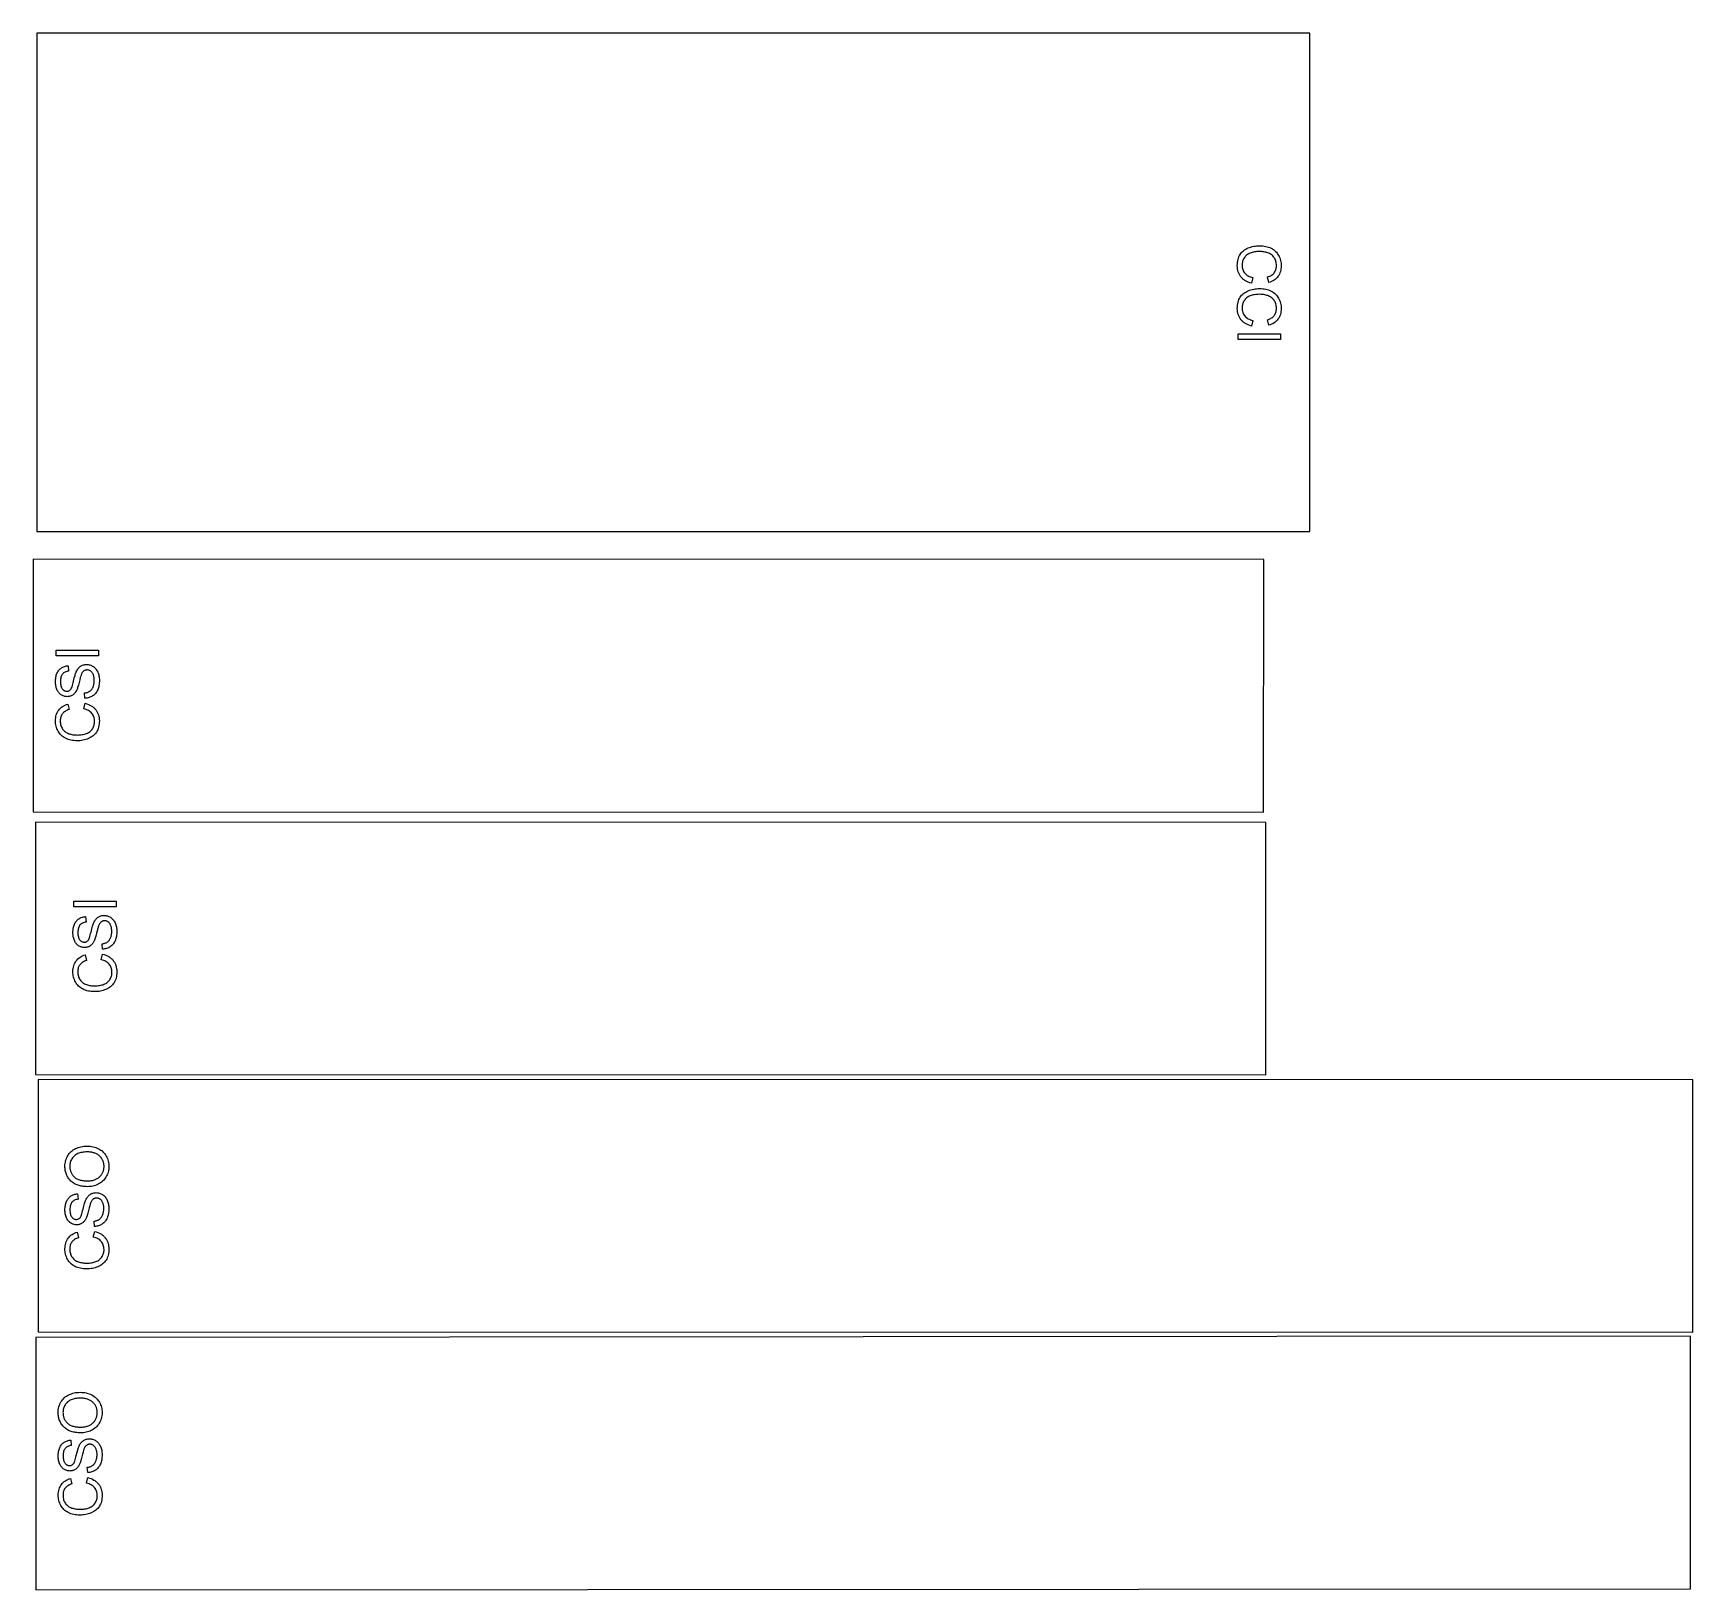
# Model space of a CAD drawing. Extents: x -296 to 95, y -196 to 171.
import ezdxf

# ---------------------------------------------------------------- set-up
doc = ezdxf.new("R2010")
doc.units = 0
doc.layers.add('3MM_MATERIAL', color=18, linetype='CONTINUOUS')
doc.layers.add('TEXT_ONLY', color=1, linetype='CONTINUOUS')

msp = doc.modelspace()

# ---------------------------------------------------------------- linework, layer by layer
at = {"layer": '3MM_MATERIAL'}
for points in [[(-295.06, 53.28), (4.94, 53.28), (4.94, 170.78), (-295.06, 170.78)], [(-5.92, 46.67), (-295.92, 46.75), (-295.94, -12.75), (-5.94, -12.83)], [(-280.52, 23.98), (-290.52, 23.99), (-290.52, 25.31), (-280.52, 25.31)], [(-283.73, 13.99), (-283.84, 15.24), (-283.66, 15.26), (-283.48, 15.3), (-283.32, 15.34), (-283.16, 15.39), (-283.01, 15.44), (-282.87, 15.5), (-282.74, 15.57), (-282.61, 15.65), (-282.49, 15.74), (-282.38, 15.84), (-282.28, 15.94), (-282.18, 16.06), (-282.08, 16.2), (-281.99, 16.34), (-281.91, 16.49), (-281.83, 16.66), (-281.76, 16.83), (-281.7, 17.01), (-281.65, 17.19), (-281.61, 17.38), (-281.58, 17.58), (-281.55, 17.78), (-281.54, 17.98), (-281.54, 18.19), (-281.55, 18.56), (-281.57, 18.73), (-281.59, 18.9), (-281.62, 19.07), (-281.66, 19.23), (-281.71, 19.38), (-281.76, 19.53), (-281.82, 19.67), (-281.88, 19.8), (-281.95, 19.92), (-282.03, 20.03), (-282.11, 20.14), (-282.19, 20.23), (-282.28, 20.32), (-282.38, 20.39), (-282.48, 20.46), (-282.58, 20.52), (-282.68, 20.56), (-282.79, 20.6), (-282.9, 20.64), (-283.01, 20.66), (-283.12, 20.67), (-283.23, 20.68), (-283.35, 20.67), (-283.46, 20.66), (-283.57, 20.64), (-283.67, 20.61), (-283.78, 20.57), (-283.87, 20.52), (-283.97, 20.47), (-284.06, 20.4), (-284.14, 20.33), (-284.22, 20.24), (-284.3, 20.15), (-284.38, 20.04), (-284.45, 19.92), (-284.52, 19.79), (-284.58, 19.65), (-284.65, 19.5), (-284.74, 19.24), (-284.85, 18.86), (-284.98, 18.35), (-285.13, 17.72), (-285.3, 17.09), (-285.46, 16.55), (-285.53, 16.32), (-285.61, 16.12), (-285.68, 15.94), (-285.76, 15.79), (-285.86, 15.62), (-285.96, 15.46), (-286.07, 15.31), (-286.18, 15.17), (-286.3, 15.04), (-286.42, 14.92), (-286.55, 14.82), (-286.69, 14.72), (-286.83, 14.64), (-286.98, 14.57), (-287.13, 14.51), (-287.28, 14.46), (-287.44, 14.42), (-287.6, 14.4), (-287.76, 14.38), (-287.93, 14.37), (-288.12, 14.38), (-288.31, 14.4), (-288.49, 14.43), (-288.67, 14.48), (-288.84, 14.54), (-289.01, 14.62), (-289.18, 14.7), (-289.35, 14.8), (-289.51, 14.92), (-289.66, 15.04), (-289.8, 15.18), (-289.93, 15.33), (-290.05, 15.5), (-290.16, 15.67), (-290.26, 15.86), (-290.35, 16.06), (-290.43, 16.27), (-290.5, 16.48), (-290.56, 16.7), (-290.6, 16.93), (-290.64, 17.16), (-290.67, 17.4), (-290.68, 17.64), (-290.69, 17.89), (-290.68, 18.17), (-290.67, 18.43), (-290.64, 18.69), (-290.6, 18.94), (-290.55, 19.18), (-290.49, 19.41), (-290.42, 19.64), (-290.33, 19.86), (-290.24, 20.06), (-290.13, 20.26), (-290.01, 20.44), (-289.89, 20.61), (-289.75, 20.76), (-289.6, 20.91), (-289.45, 21.04), (-289.28, 21.16), (-289.1, 21.27), (-288.92, 21.36), (-288.73, 21.44), (-288.53, 21.51), (-288.34, 21.57), (-288.13, 21.61), (-287.92, 21.64), (-287.7, 21.65), (-287.61, 20.38), (-287.84, 20.35), (-288.05, 20.3), (-288.25, 20.24), (-288.44, 20.16), (-288.61, 20.07), (-288.77, 19.96), (-288.91, 19.83), (-289.04, 19.69), (-289.15, 19.54), (-289.25, 19.36), (-289.33, 19.17), (-289.4, 18.96), (-289.46, 18.73), (-289.49, 18.49), (-289.52, 18.23), (-289.52, 17.95), (-289.52, 17.66), (-289.5, 17.39), (-289.46, 17.14), (-289.41, 16.91), (-289.35, 16.7), (-289.28, 16.51), (-289.19, 16.35), (-289.08, 16.2), (-288.97, 16.07), (-288.85, 15.96), (-288.73, 15.86), (-288.6, 15.79), (-288.46, 15.73), (-288.32, 15.68), (-288.18, 15.66), (-288.02, 15.65), (-287.89, 15.66), (-287.77, 15.67), (-287.65, 15.7), (-287.53, 15.75), (-287.42, 15.8), (-287.32, 15.87), (-287.23, 15.95), (-287.14, 16.04), (-287.05, 16.15), (-286.96, 16.31), (-286.87, 16.5), (-286.78, 16.73), (-286.69, 17), (-286.6, 17.3), (-286.51, 17.65), (-286.42, 18.03), (-286.25, 18.78), (-286.08, 19.39), (-285.93, 19.88), (-285.85, 20.08), (-285.78, 20.25), (-285.68, 20.46), (-285.57, 20.65), (-285.45, 20.84), (-285.33, 21.01), (-285.2, 21.16), (-285.06, 21.3), (-284.92, 21.42), (-284.76, 21.54), (-284.61, 21.63), (-284.44, 21.72), (-284.28, 21.79), (-284.1, 21.85), (-283.92, 21.89), (-283.73, 21.93), (-283.54, 21.94), (-283.34, 21.95), (-283.14, 21.94), (-282.95, 21.92), (-282.76, 21.89), (-282.57, 21.84), (-282.38, 21.77), (-282.2, 21.69), (-282.02, 21.6), (-281.84, 21.49), (-281.67, 21.37), (-281.5, 21.24), (-281.35, 21.09), (-281.21, 20.94), (-281.08, 20.77), (-280.96, 20.58), (-280.84, 20.39), (-280.74, 20.18), (-280.65, 19.96), (-280.57, 19.74), (-280.5, 19.51), (-280.45, 19.27), (-280.4, 19.03), (-280.37, 18.78), (-280.35, 18.52), (-280.35, 18.25), (-280.35, 17.92), (-280.37, 17.6), (-280.4, 17.3), (-280.45, 17.01), (-280.5, 16.73), (-280.57, 16.46), (-280.65, 16.21), (-280.74, 15.98), (-280.85, 15.76), (-280.97, 15.54), (-281.1, 15.35), (-281.24, 15.16), (-281.4, 14.99), (-281.56, 14.82), (-281.74, 14.68), (-281.94, 14.54), (-282.14, 14.42), (-282.35, 14.31), (-282.56, 14.22), (-282.78, 14.14), (-283.01, 14.08), (-283.24, 14.04), (-283.49, 14.01)], [(-284.03, 11.49), (-283.69, 12.81), (-283.3, 12.7), (-282.93, 12.56), (-282.58, 12.4), (-282.26, 12.23), (-282.1, 12.13), (-281.96, 12.03), (-281.82, 11.92), (-281.68, 11.81), (-281.55, 11.69), (-281.43, 11.57), (-281.32, 11.45), (-281.21, 11.31), (-281.1, 11.18), (-281.01, 11.03), (-280.92, 10.89), (-280.83, 10.74), (-280.76, 10.59), (-280.69, 10.43), (-280.62, 10.27), (-280.56, 10.11), (-280.47, 9.77), (-280.4, 9.42), (-280.36, 9.05), (-280.35, 8.67), (-280.36, 8.27), (-280.39, 7.9), (-280.44, 7.54), (-280.52, 7.2), (-280.61, 6.88), (-280.72, 6.58), (-280.86, 6.3), (-281.01, 6.04), (-281.18, 5.79), (-281.38, 5.56), (-281.59, 5.35), (-281.82, 5.15), (-282.06, 4.96), (-282.33, 4.79), (-282.61, 4.64), (-282.92, 4.5), (-283.23, 4.37), (-283.55, 4.27), (-283.88, 4.18), (-284.21, 4.1), (-284.55, 4.04), (-284.89, 4), (-285.24, 3.98), (-285.6, 3.97), (-285.98, 3.98), (-286.35, 4.01), (-286.71, 4.05), (-287.06, 4.12), (-287.39, 4.2), (-287.72, 4.31), (-288.03, 4.43), (-288.32, 4.57), (-288.61, 4.73), (-288.87, 4.9), (-289.12, 5.09), (-289.35, 5.29), (-289.56, 5.51), (-289.75, 5.75), (-289.93, 6), (-290.09, 6.27), (-290.23, 6.55), (-290.35, 6.83), (-290.46, 7.12), (-290.54, 7.42), (-290.61, 7.73), (-290.65, 8.04), (-290.68, 8.37), (-290.69, 8.69), (-290.68, 9.06), (-290.64, 9.41), (-290.58, 9.75), (-290.5, 10.07), (-290.39, 10.38), (-290.26, 10.67), (-290.11, 10.95), (-289.93, 11.22), (-289.73, 11.46), (-289.51, 11.69), (-289.27, 11.9), (-289.01, 12.08), (-288.73, 12.25), (-288.43, 12.4), (-288.12, 12.53), (-287.78, 12.64), (-287.47, 11.34), (-287.74, 11.25), (-287.98, 11.14), (-288.21, 11.03), (-288.42, 10.91), (-288.6, 10.78), (-288.78, 10.64), (-288.93, 10.49), (-289.06, 10.33), (-289.18, 10.16), (-289.28, 9.98), (-289.37, 9.78), (-289.44, 9.58), (-289.49, 9.37), (-289.53, 9.14), (-289.55, 8.91), (-289.56, 8.66), (-289.55, 8.38), (-289.53, 8.11), (-289.48, 7.85), (-289.42, 7.61), (-289.34, 7.37), (-289.25, 7.15), (-289.14, 6.94), (-289.01, 6.74), (-288.86, 6.55), (-288.71, 6.38), (-288.54, 6.22), (-288.36, 6.08), (-288.17, 5.95), (-287.97, 5.84), (-287.75, 5.74), (-287.52, 5.65), (-287.29, 5.58), (-287.06, 5.51), (-286.82, 5.46), (-286.58, 5.41), (-286.34, 5.38), (-286.1, 5.35), (-285.85, 5.34), (-285.6, 5.33), (-285.29, 5.34), (-284.99, 5.36), (-284.69, 5.39), (-284.41, 5.43), (-284.14, 5.48), (-283.87, 5.54), (-283.62, 5.62), (-283.38, 5.71), (-283.15, 5.81), (-282.93, 5.92), (-282.73, 6.04), (-282.55, 6.18), (-282.38, 6.33), (-282.22, 6.5), (-282.08, 6.67), (-281.95, 6.86), (-281.84, 7.06), (-281.75, 7.26), (-281.67, 7.47), (-281.6, 7.68), (-281.55, 7.89), (-281.51, 8.11), (-281.49, 8.33), (-281.48, 8.56), (-281.49, 8.83), (-281.52, 9.09), (-281.57, 9.35), (-281.64, 9.59), (-281.73, 9.82), (-281.84, 10.04), (-281.97, 10.25), (-282.12, 10.44), (-282.29, 10.63), (-282.48, 10.8), (-282.69, 10.95), (-282.92, 11.09), (-283.17, 11.21), (-283.44, 11.32), (-283.72, 11.41)], [(-5.41, -15.29), (-295.41, -15.2), (-295.43, -74.7), (-5.43, -74.79)], [(-276.4, -35.15), (-286.4, -35.15), (-286.4, -33.83), (-276.4, -33.83)], [(-279.61, -45.15), (-279.72, -43.9), (-279.54, -43.87), (-279.37, -43.84), (-279.2, -43.8), (-279.04, -43.75), (-278.89, -43.69), (-278.75, -43.63), (-278.62, -43.56), (-278.49, -43.48), (-278.37, -43.4), (-278.26, -43.3), (-278.16, -43.19), (-278.06, -43.07), (-277.96, -42.94), (-277.87, -42.8), (-277.79, -42.64), (-277.71, -42.48), (-277.64, -42.31), (-277.58, -42.13), (-277.53, -41.94), (-277.49, -41.75), (-277.46, -41.56), (-277.44, -41.36), (-277.42, -41.15), (-277.42, -40.94), (-277.43, -40.58), (-277.45, -40.4), (-277.47, -40.23), (-277.5, -40.07), (-277.54, -39.91), (-277.59, -39.75), (-277.64, -39.61), (-277.7, -39.47), (-277.76, -39.34), (-277.83, -39.21), (-277.91, -39.1), (-277.99, -39), (-278.07, -38.9), (-278.16, -38.82), (-278.26, -38.74), (-278.36, -38.68), (-278.46, -38.62), (-278.56, -38.57), (-278.67, -38.53), (-278.78, -38.5), (-278.89, -38.48), (-279, -38.46), (-279.11, -38.46), (-279.23, -38.46), (-279.34, -38.48), (-279.45, -38.5), (-279.56, -38.53), (-279.66, -38.57), (-279.75, -38.61), (-279.85, -38.67), (-279.94, -38.73), (-280.02, -38.81), (-280.11, -38.89), (-280.18, -38.99), (-280.26, -39.09), (-280.33, -39.21), (-280.4, -39.34), (-280.47, -39.48), (-280.53, -39.63), (-280.62, -39.9), (-280.73, -40.28), (-280.86, -40.79), (-281.02, -41.41), (-281.18, -42.05), (-281.34, -42.58), (-281.41, -42.81), (-281.49, -43.02), (-281.57, -43.19), (-281.64, -43.34), (-281.74, -43.52), (-281.84, -43.68), (-281.95, -43.83), (-282.06, -43.97), (-282.18, -44.1), (-282.3, -44.21), (-282.44, -44.32), (-282.57, -44.41), (-282.71, -44.49), (-282.86, -44.56), (-283.01, -44.62), (-283.16, -44.67), (-283.32, -44.71), (-283.48, -44.74), (-283.65, -44.76), (-283.82, -44.76), (-284, -44.76), (-284.19, -44.73), (-284.37, -44.7), (-284.55, -44.65), (-284.72, -44.59), (-284.9, -44.52), (-285.07, -44.43), (-285.23, -44.33), (-285.39, -44.22), (-285.54, -44.09), (-285.68, -43.95), (-285.81, -43.8), (-285.93, -43.64), (-286.04, -43.46), (-286.14, -43.28), (-286.23, -43.08), (-286.31, -42.87), (-286.38, -42.65), (-286.44, -42.43), (-286.49, -42.2), (-286.52, -41.97), (-286.55, -41.73), (-286.57, -41.49), (-286.57, -41.24), (-286.57, -40.97), (-286.55, -40.7), (-286.52, -40.44), (-286.48, -40.2), (-286.43, -39.95), (-286.37, -39.72), (-286.3, -39.5), (-286.21, -39.28), (-286.12, -39.07), (-286.01, -38.88), (-285.9, -38.7), (-285.77, -38.53), (-285.63, -38.37), (-285.49, -38.23), (-285.33, -38.09), (-285.16, -37.97), (-284.98, -37.87), (-284.8, -37.77), (-284.61, -37.69), (-284.42, -37.62), (-284.22, -37.57), (-284.01, -37.53), (-283.8, -37.5), (-283.58, -37.48), (-283.49, -38.75), (-283.72, -38.79), (-283.93, -38.83), (-284.13, -38.9), (-284.32, -38.98), (-284.49, -39.07), (-284.65, -39.18), (-284.79, -39.3), (-284.92, -39.44), (-285.03, -39.6), (-285.13, -39.77), (-285.22, -39.97), (-285.28, -40.17), (-285.34, -40.4), (-285.37, -40.65), (-285.4, -40.91), (-285.4, -41.19), (-285.4, -41.48), (-285.38, -41.75), (-285.34, -42), (-285.3, -42.22), (-285.23, -42.43), (-285.16, -42.62), (-285.07, -42.79), (-284.97, -42.94), (-284.85, -43.07), (-284.73, -43.18), (-284.61, -43.27), (-284.48, -43.35), (-284.34, -43.41), (-284.2, -43.45), (-284.06, -43.48), (-283.9, -43.49), (-283.77, -43.48), (-283.65, -43.46), (-283.53, -43.43), (-283.41, -43.39), (-283.31, -43.33), (-283.2, -43.27), (-283.11, -43.19), (-283.02, -43.1), (-282.93, -42.98), (-282.84, -42.83), (-282.75, -42.64), (-282.67, -42.41), (-282.58, -42.14), (-282.49, -41.83), (-282.4, -41.49), (-282.3, -41.1), (-282.13, -40.36), (-281.96, -39.74), (-281.81, -39.25), (-281.74, -39.06), (-281.67, -38.89), (-281.56, -38.68), (-281.45, -38.48), (-281.33, -38.3), (-281.21, -38.13), (-281.08, -37.98), (-280.94, -37.84), (-280.8, -37.71), (-280.65, -37.6), (-280.49, -37.5), (-280.33, -37.42), (-280.16, -37.35), (-279.98, -37.29), (-279.8, -37.24), (-279.61, -37.21), (-279.42, -37.19), (-279.22, -37.18), (-279.03, -37.19), (-278.83, -37.21), (-278.64, -37.25), (-278.45, -37.3), (-278.26, -37.36), (-278.08, -37.44), (-277.9, -37.54), (-277.72, -37.64), (-277.55, -37.76), (-277.39, -37.9), (-277.23, -38.04), (-277.09, -38.2), (-276.96, -38.37), (-276.84, -38.55), (-276.72, -38.75), (-276.62, -38.96), (-276.53, -39.17), (-276.45, -39.4), (-276.38, -39.63), (-276.33, -39.87), (-276.29, -40.11), (-276.25, -40.36), (-276.24, -40.62), (-276.23, -40.88), (-276.24, -41.22), (-276.26, -41.53), (-276.29, -41.84), (-276.33, -42.13), (-276.39, -42.41), (-276.45, -42.67), (-276.53, -42.92), (-276.63, -43.16), (-276.73, -43.38), (-276.85, -43.59), (-276.98, -43.79), (-277.12, -43.98), (-277.28, -44.15), (-277.44, -44.31), (-277.62, -44.46), (-277.82, -44.6), (-278.02, -44.72), (-278.23, -44.83), (-278.44, -44.92), (-278.66, -44.99), (-278.89, -45.06), (-279.13, -45.1), (-279.37, -45.13)], [(-279.91, -47.65), (-279.57, -46.33), (-279.18, -46.44), (-278.81, -46.58), (-278.46, -46.73), (-278.14, -46.91), (-277.99, -47), (-277.84, -47.11), (-277.7, -47.21), (-277.56, -47.32), (-277.44, -47.44), (-277.31, -47.56), (-277.2, -47.69), (-277.09, -47.82), (-276.98, -47.96), (-276.89, -48.1), (-276.8, -48.25), (-276.71, -48.39), (-276.64, -48.55), (-276.57, -48.7), (-276.5, -48.86), (-276.45, -49.02), (-276.35, -49.36), (-276.29, -49.72), (-276.25, -50.08), (-276.23, -50.47), (-276.24, -50.86), (-276.27, -51.24), (-276.33, -51.59), (-276.4, -51.93), (-276.49, -52.25), (-276.6, -52.55), (-276.74, -52.83), (-276.89, -53.1), (-277.07, -53.34), (-277.26, -53.57), (-277.47, -53.79), (-277.7, -53.99), (-277.95, -54.17), (-278.21, -54.34), (-278.5, -54.5), (-278.8, -54.64), (-279.11, -54.76), (-279.43, -54.87), (-279.76, -54.96), (-280.09, -55.03), (-280.43, -55.09), (-280.78, -55.13), (-281.12, -55.16), (-281.48, -55.16), (-281.86, -55.16), (-282.24, -55.13), (-282.6, -55.08), (-282.94, -55.02), (-283.28, -54.93), (-283.6, -54.83), (-283.91, -54.71), (-284.2, -54.57), (-284.49, -54.41), (-284.75, -54.24), (-285, -54.05), (-285.23, -53.84), (-285.44, -53.62), (-285.63, -53.39), (-285.81, -53.14), (-285.97, -52.87), (-286.11, -52.59), (-286.23, -52.3), (-286.34, -52.01), (-286.42, -51.71), (-286.49, -51.4), (-286.54, -51.09), (-286.56, -50.77), (-286.57, -50.44), (-286.56, -50.08), (-286.53, -49.72), (-286.47, -49.38), (-286.38, -49.06), (-286.28, -48.75), (-286.14, -48.46), (-285.99, -48.18), (-285.81, -47.92), (-285.61, -47.67), (-285.39, -47.45), (-285.15, -47.24), (-284.89, -47.05), (-284.61, -46.88), (-284.31, -46.73), (-284, -46.6), (-283.66, -46.49), (-283.35, -47.8), (-283.62, -47.89), (-283.86, -47.99), (-284.09, -48.1), (-284.3, -48.22), (-284.49, -48.35), (-284.66, -48.5), (-284.81, -48.65), (-284.94, -48.81), (-285.06, -48.98), (-285.16, -49.16), (-285.25, -49.35), (-285.32, -49.55), (-285.37, -49.77), (-285.41, -49.99), (-285.43, -50.23), (-285.44, -50.47), (-285.43, -50.75), (-285.41, -51.02), (-285.36, -51.28), (-285.3, -51.53), (-285.23, -51.76), (-285.13, -51.99), (-285.02, -52.2), (-284.89, -52.4), (-284.75, -52.58), (-284.59, -52.76), (-284.42, -52.91), (-284.24, -53.06), (-284.05, -53.19), (-283.85, -53.3), (-283.63, -53.4), (-283.41, -53.49), (-283.17, -53.56), (-282.94, -53.62), (-282.7, -53.68), (-282.46, -53.72), (-282.22, -53.76), (-281.98, -53.78), (-281.73, -53.8), (-281.49, -53.8), (-281.17, -53.8), (-280.87, -53.78), (-280.58, -53.75), (-280.29, -53.71), (-280.02, -53.66), (-279.76, -53.59), (-279.5, -53.52), (-279.26, -53.43), (-279.03, -53.33), (-278.81, -53.22), (-278.61, -53.09), (-278.43, -52.95), (-278.26, -52.8), (-278.1, -52.64), (-277.96, -52.46), (-277.84, -52.27), (-277.73, -52.08), (-277.63, -51.87), (-277.55, -51.67), (-277.48, -51.46), (-277.43, -51.24), (-277.39, -51.02), (-277.37, -50.8), (-277.37, -50.58), (-277.38, -50.3), (-277.41, -50.04), (-277.46, -49.79), (-277.53, -49.55), (-277.62, -49.32), (-277.73, -49.1), (-277.86, -48.89), (-278.01, -48.69), (-278.18, -48.51), (-278.37, -48.34), (-278.57, -48.18), (-278.8, -48.05), (-279.05, -47.92), (-279.32, -47.82), (-279.6, -47.72)], [(95.21, -75.95), (-294.79, -75.86), (-294.8, -135.36), (95.2, -135.45)], [(-283.15, -101.14), (-283.46, -101.13), (-283.76, -101.12), (-284.05, -101.09), (-284.33, -101.05), (-284.6, -101.01), (-284.87, -100.95), (-285.12, -100.88), (-285.37, -100.8), (-285.61, -100.71), (-285.84, -100.61), (-286.06, -100.51), (-286.28, -100.39), (-286.48, -100.25), (-286.68, -100.11), (-286.87, -99.96), (-287.05, -99.8), (-287.22, -99.63), (-287.38, -99.45), (-287.53, -99.27), (-287.66, -99.08), (-287.79, -98.89), (-287.91, -98.69), (-288.01, -98.48), (-288.1, -98.27), (-288.19, -98.05), (-288.26, -97.82), (-288.32, -97.59), (-288.37, -97.36), (-288.41, -97.11), (-288.43, -96.86), (-288.45, -96.61), (-288.46, -96.35), (-288.45, -96.01), (-288.42, -95.67), (-288.36, -95.35), (-288.29, -95.03), (-288.2, -94.72), (-288.08, -94.42), (-287.95, -94.13), (-287.79, -93.85), (-287.62, -93.58), (-287.43, -93.33), (-287.22, -93.09), (-287, -92.87), (-286.76, -92.67), (-286.51, -92.48), (-286.24, -92.31), (-285.95, -92.16), (-285.65, -92.02), (-285.34, -91.9), (-285.02, -91.8), (-284.69, -91.72), (-284.35, -91.66), (-284, -91.61), (-283.63, -91.58), (-283.26, -91.57), (-282.89, -91.58), (-282.52, -91.61), (-282.17, -91.66), (-281.82, -91.73), (-281.49, -91.81), (-281.16, -91.92), (-280.85, -92.04), (-280.54, -92.19), (-280.25, -92.35), (-279.98, -92.53), (-279.72, -92.72), (-279.49, -92.93), (-279.27, -93.16), (-279.07, -93.4), (-278.89, -93.66), (-278.73, -93.93), (-278.58, -94.21), (-278.46, -94.5), (-278.35, -94.8), (-278.26, -95.1), (-278.2, -95.41), (-278.15, -95.72), (-278.12, -96.03), (-278.11, -96.36), (-278.12, -96.71), (-278.15, -97.04), (-278.2, -97.37), (-278.28, -97.69), (-278.38, -98.01), (-278.49, -98.31), (-278.63, -98.6), (-278.79, -98.88), (-278.97, -99.15), (-279.16, -99.4), (-279.37, -99.64), (-279.6, -99.86), (-279.84, -100.06), (-280.1, -100.25), (-280.37, -100.41), (-280.65, -100.57), (-280.95, -100.7), (-281.25, -100.82), (-281.56, -100.91), (-281.87, -100.99), (-282.18, -101.06), (-282.5, -101.1), (-282.82, -101.13)], [(-283.13, -99.77), (-282.91, -99.77), (-282.69, -99.76), (-282.48, -99.74), (-282.27, -99.71), (-282.08, -99.68), (-281.88, -99.64), (-281.7, -99.59), (-281.51, -99.53), (-281.34, -99.47), (-281.17, -99.39), (-281.01, -99.31), (-280.85, -99.23), (-280.7, -99.13), (-280.55, -99.03), (-280.41, -98.92), (-280.28, -98.8), (-280.16, -98.68), (-280.04, -98.55), (-279.93, -98.42), (-279.83, -98.29), (-279.73, -98.15), (-279.65, -98), (-279.57, -97.86), (-279.5, -97.71), (-279.44, -97.55), (-279.39, -97.39), (-279.34, -97.23), (-279.31, -97.07), (-279.28, -96.9), (-279.26, -96.72), (-279.25, -96.55), (-279.24, -96.36), (-279.25, -96.18), (-279.26, -96), (-279.28, -95.82), (-279.31, -95.65), (-279.34, -95.48), (-279.39, -95.32), (-279.44, -95.16), (-279.5, -95), (-279.57, -94.85), (-279.65, -94.7), (-279.74, -94.56), (-279.83, -94.42), (-279.93, -94.29), (-280.04, -94.15), (-280.16, -94.03), (-280.29, -93.9), (-280.43, -93.79), (-280.57, -93.68), (-280.72, -93.58), (-280.87, -93.48), (-281.03, -93.4), (-281.2, -93.32), (-281.38, -93.24), (-281.56, -93.18), (-281.75, -93.12), (-281.95, -93.07), (-282.15, -93.03), (-282.36, -93), (-282.58, -92.97), (-282.8, -92.95), (-283.03, -92.94), (-283.27, -92.94), (-283.57, -92.95), (-283.86, -92.96), (-284.14, -93), (-284.42, -93.04), (-284.68, -93.1), (-284.93, -93.17), (-285.17, -93.25), (-285.4, -93.35), (-285.62, -93.46), (-285.83, -93.58), (-286.03, -93.71), (-286.21, -93.86), (-286.38, -94.02), (-286.54, -94.18), (-286.68, -94.37), (-286.82, -94.56), (-286.93, -94.76), (-287.04, -94.97), (-287.12, -95.18), (-287.19, -95.4), (-287.25, -95.63), (-287.29, -95.86), (-287.31, -96.1), (-287.32, -96.34), (-287.31, -96.52), (-287.3, -96.69), (-287.28, -96.85), (-287.26, -97.02), (-287.22, -97.18), (-287.18, -97.34), (-287.13, -97.5), (-287.08, -97.65), (-287.01, -97.8), (-286.94, -97.94), (-286.86, -98.09), (-286.77, -98.23), (-286.68, -98.37), (-286.58, -98.5), (-286.47, -98.63), (-286.35, -98.76), (-286.23, -98.88), (-286.09, -99), (-285.95, -99.1), (-285.79, -99.2), (-285.62, -99.29), (-285.45, -99.38), (-285.26, -99.45), (-285.06, -99.52), (-284.86, -99.58), (-284.64, -99.63), (-284.41, -99.67), (-284.18, -99.71), (-283.93, -99.74), (-283.67, -99.76), (-283.41, -99.77)], [(-281.5, -110.5), (-281.6, -109.26), (-281.42, -109.23), (-281.25, -109.2), (-281.08, -109.16), (-280.92, -109.11), (-280.77, -109.05), (-280.63, -108.99), (-280.5, -108.92), (-280.37, -108.84), (-280.26, -108.76), (-280.14, -108.66), (-280.04, -108.55), (-279.94, -108.43), (-279.84, -108.3), (-279.76, -108.16), (-279.67, -108), (-279.6, -107.84), (-279.53, -107.66), (-279.47, -107.49), (-279.41, -107.3), (-279.37, -107.11), (-279.34, -106.92), (-279.32, -106.72), (-279.3, -106.51), (-279.3, -106.3), (-279.31, -105.93), (-279.33, -105.76), (-279.35, -105.59), (-279.39, -105.43), (-279.42, -105.27), (-279.47, -105.11), (-279.52, -104.97), (-279.58, -104.83), (-279.65, -104.69), (-279.71, -104.57), (-279.79, -104.46), (-279.87, -104.36), (-279.95, -104.26), (-280.04, -104.18), (-280.14, -104.1), (-280.24, -104.04), (-280.34, -103.98), (-280.44, -103.93), (-280.55, -103.89), (-280.66, -103.86), (-280.77, -103.84), (-280.88, -103.82), (-281, -103.82), (-281.11, -103.82), (-281.22, -103.84), (-281.33, -103.86), (-281.44, -103.89), (-281.54, -103.93), (-281.63, -103.97), (-281.73, -104.03), (-281.82, -104.09), (-281.9, -104.17), (-281.99, -104.25), (-282.07, -104.35), (-282.14, -104.45), (-282.21, -104.57), (-282.28, -104.7), (-282.35, -104.84), (-282.41, -104.99), (-282.5, -105.25), (-282.61, -105.64), (-282.74, -106.14), (-282.9, -106.77), (-283.06, -107.41), (-283.22, -107.94), (-283.3, -108.17), (-283.37, -108.37), (-283.45, -108.55), (-283.52, -108.7), (-283.62, -108.88), (-283.72, -109.04), (-283.83, -109.19), (-283.94, -109.33), (-284.06, -109.46), (-284.19, -109.57), (-284.32, -109.68), (-284.45, -109.77), (-284.59, -109.85), (-284.74, -109.92), (-284.89, -109.98), (-285.04, -110.03), (-285.2, -110.07), (-285.36, -110.1), (-285.53, -110.12), (-285.7, -110.12), (-285.88, -110.11), (-286.07, -110.09), (-286.25, -110.06), (-286.43, -110.01), (-286.61, -109.95), (-286.78, -109.88), (-286.95, -109.79), (-287.11, -109.69), (-287.27, -109.58), (-287.42, -109.45), (-287.56, -109.31), (-287.69, -109.16), (-287.81, -109), (-287.92, -108.82), (-288.02, -108.64), (-288.11, -108.44), (-288.19, -108.23), (-288.26, -108.01), (-288.32, -107.79), (-288.37, -107.56), (-288.4, -107.33), (-288.43, -107.09), (-288.45, -106.85), (-288.45, -106.6), (-288.45, -106.33), (-288.43, -106.06), (-288.4, -105.8), (-288.36, -105.55), (-288.31, -105.31), (-288.25, -105.08), (-288.18, -104.86), (-288.09, -104.64), (-288, -104.43), (-287.89, -104.24), (-287.78, -104.06), (-287.65, -103.89), (-287.51, -103.73), (-287.37, -103.59), (-287.21, -103.45), (-287.04, -103.33), (-286.86, -103.23), (-286.68, -103.13), (-286.49, -103.05), (-286.3, -102.98), (-286.1, -102.93), (-285.89, -102.89), (-285.68, -102.86), (-285.46, -102.84), (-285.37, -104.11), (-285.6, -104.14), (-285.81, -104.19), (-286.01, -104.26), (-286.2, -104.34), (-286.37, -104.43), (-286.53, -104.54), (-286.67, -104.66), (-286.8, -104.8), (-286.91, -104.96), (-287.01, -105.13), (-287.1, -105.33), (-287.16, -105.53), (-287.22, -105.76), (-287.26, -106), (-287.28, -106.27), (-287.29, -106.55), (-287.28, -106.84), (-287.26, -107.11), (-287.22, -107.35), (-287.18, -107.58), (-287.11, -107.79), (-287.04, -107.98), (-286.95, -108.15), (-286.85, -108.3), (-286.73, -108.42), (-286.61, -108.54), (-286.49, -108.63), (-286.36, -108.71), (-286.23, -108.77), (-286.08, -108.81), (-285.94, -108.84), (-285.79, -108.85), (-285.65, -108.84), (-285.53, -108.82), (-285.41, -108.79), (-285.29, -108.75), (-285.19, -108.69), (-285.08, -108.63), (-284.99, -108.55), (-284.9, -108.46), (-284.81, -108.34), (-284.72, -108.19), (-284.64, -108), (-284.55, -107.77), (-284.46, -107.5), (-284.37, -107.19), (-284.28, -106.85), (-284.19, -106.46), (-284.01, -105.72), (-283.84, -105.1), (-283.69, -104.61), (-283.62, -104.41), (-283.55, -104.25), (-283.44, -104.04), (-283.33, -103.84), (-283.21, -103.66), (-283.09, -103.49), (-282.96, -103.34), (-282.82, -103.2), (-282.68, -103.07), (-282.53, -102.96), (-282.37, -102.86), (-282.21, -102.78), (-282.04, -102.71), (-281.86, -102.65), (-281.68, -102.6), (-281.5, -102.57), (-281.3, -102.55), (-281.1, -102.54), (-280.91, -102.55), (-280.71, -102.57), (-280.52, -102.61), (-280.33, -102.66), (-280.14, -102.72), (-279.96, -102.8), (-279.78, -102.89), (-279.6, -103), (-279.43, -103.12), (-279.27, -103.25), (-279.12, -103.4), (-278.97, -103.56), (-278.84, -103.73), (-278.72, -103.91), (-278.61, -104.11), (-278.5, -104.31), (-278.41, -104.53), (-278.33, -104.76), (-278.26, -104.99), (-278.21, -105.22), (-278.17, -105.47), (-278.14, -105.72), (-278.12, -105.98), (-278.11, -106.24), (-278.12, -106.57), (-278.14, -106.89), (-278.17, -107.2), (-278.21, -107.49), (-278.27, -107.77), (-278.33, -108.03), (-278.41, -108.28), (-278.51, -108.52), (-278.61, -108.74), (-278.73, -108.95), (-278.86, -109.15), (-279, -109.33), (-279.16, -109.51), (-279.33, -109.67), (-279.51, -109.82), (-279.7, -109.96), (-279.9, -110.08), (-280.11, -110.19), (-280.32, -110.28), (-280.54, -110.35), (-280.77, -110.41), (-281.01, -110.46), (-281.25, -110.49)], [(-281.79, -113.01), (-281.45, -111.68), (-281.06, -111.8), (-280.69, -111.93), (-280.34, -112.09), (-280.02, -112.27), (-279.87, -112.36), (-279.72, -112.46), (-279.58, -112.57), (-279.45, -112.68), (-279.32, -112.8), (-279.19, -112.92), (-279.08, -113.05), (-278.97, -113.18), (-278.87, -113.32), (-278.77, -113.46), (-278.68, -113.6), (-278.59, -113.75), (-278.52, -113.9), (-278.45, -114.06), (-278.38, -114.22), (-278.33, -114.38), (-278.23, -114.72), (-278.17, -115.07), (-278.13, -115.44), (-278.11, -115.83), (-278.12, -116.22), (-278.15, -116.6), (-278.21, -116.95), (-278.28, -117.29), (-278.37, -117.61), (-278.48, -117.91), (-278.62, -118.19), (-278.77, -118.45), (-278.95, -118.7), (-279.14, -118.93), (-279.35, -119.15), (-279.58, -119.35), (-279.83, -119.53), (-280.09, -119.7), (-280.38, -119.86), (-280.68, -120), (-280.99, -120.12), (-281.31, -120.23), (-281.64, -120.32), (-281.97, -120.39), (-282.31, -120.45), (-282.66, -120.49), (-283, -120.52), (-283.36, -120.52), (-283.74, -120.51), (-284.12, -120.49), (-284.48, -120.44), (-284.82, -120.37), (-285.16, -120.29), (-285.48, -120.19), (-285.79, -120.07), (-286.08, -119.93), (-286.37, -119.77), (-286.63, -119.6), (-286.88, -119.41), (-287.11, -119.2), (-287.32, -118.98), (-287.51, -118.75), (-287.69, -118.5), (-287.85, -118.23), (-287.99, -117.95), (-288.12, -117.66), (-288.22, -117.37), (-288.3, -117.07), (-288.37, -116.76), (-288.42, -116.45), (-288.45, -116.13), (-288.45, -115.8), (-288.44, -115.43), (-288.41, -115.08), (-288.35, -114.74), (-288.26, -114.42), (-288.16, -114.11), (-288.02, -113.82), (-287.87, -113.54), (-287.69, -113.28), (-287.49, -113.03), (-287.27, -112.81), (-287.03, -112.6), (-286.77, -112.41), (-286.49, -112.24), (-286.19, -112.09), (-285.88, -111.96), (-285.54, -111.85), (-285.23, -113.16), (-285.5, -113.25), (-285.74, -113.35), (-285.97, -113.46), (-286.18, -113.58), (-286.37, -113.71), (-286.54, -113.85), (-286.69, -114.01), (-286.82, -114.17), (-286.94, -114.34), (-287.04, -114.52), (-287.13, -114.71), (-287.2, -114.91), (-287.25, -115.13), (-287.29, -115.35), (-287.31, -115.58), (-287.32, -115.83), (-287.31, -116.11), (-287.29, -116.38), (-287.24, -116.64), (-287.18, -116.89), (-287.11, -117.12), (-287.01, -117.35), (-286.9, -117.56), (-286.77, -117.76), (-286.63, -117.94), (-286.47, -118.12), (-286.3, -118.27), (-286.12, -118.42), (-285.93, -118.55), (-285.73, -118.66), (-285.51, -118.76), (-285.29, -118.85), (-285.05, -118.92), (-284.82, -118.98), (-284.58, -119.04), (-284.34, -119.08), (-284.1, -119.12), (-283.86, -119.14), (-283.61, -119.15), (-283.37, -119.16), (-283.05, -119.15), (-282.75, -119.14), (-282.46, -119.11), (-282.17, -119.07), (-281.9, -119.01), (-281.64, -118.95), (-281.38, -118.88), (-281.14, -118.79), (-280.91, -118.69), (-280.69, -118.58), (-280.49, -118.45), (-280.31, -118.31), (-280.14, -118.16), (-279.98, -118), (-279.84, -117.82), (-279.72, -117.63), (-279.61, -117.43), (-279.51, -117.23), (-279.43, -117.03), (-279.36, -116.82), (-279.31, -116.6), (-279.28, -116.38), (-279.25, -116.16), (-279.25, -115.93), (-279.26, -115.66), (-279.29, -115.4), (-279.34, -115.15), (-279.41, -114.91), (-279.5, -114.68), (-279.61, -114.46), (-279.74, -114.25), (-279.89, -114.05), (-280.06, -113.87), (-280.25, -113.7), (-280.45, -113.54), (-280.68, -113.4), (-280.93, -113.28), (-281.2, -113.17), (-281.48, -113.08)], [(94.66, -136.41), (-295.34, -136.66), (-295.3, -196.16), (94.7, -195.91)], [(-284.75, -159.17), (-285.05, -159.17), (-285.35, -159.15), (-285.64, -159.12), (-285.93, -159.09), (-286.2, -159.04), (-286.46, -158.98), (-286.72, -158.92), (-286.97, -158.84), (-287.21, -158.75), (-287.44, -158.65), (-287.66, -158.54), (-287.87, -158.42), (-288.08, -158.29), (-288.28, -158.15), (-288.47, -158), (-288.65, -157.84), (-288.82, -157.67), (-288.98, -157.49), (-289.13, -157.31), (-289.26, -157.12), (-289.39, -156.92), (-289.51, -156.72), (-289.61, -156.52), (-289.7, -156.31), (-289.79, -156.09), (-289.86, -155.86), (-289.92, -155.63), (-289.97, -155.39), (-290.01, -155.15), (-290.04, -154.9), (-290.05, -154.65), (-290.06, -154.39), (-290.05, -154.04), (-290.02, -153.71), (-289.97, -153.38), (-289.89, -153.07), (-289.8, -152.76), (-289.69, -152.46), (-289.55, -152.17), (-289.4, -151.89), (-289.22, -151.62), (-289.03, -151.36), (-288.83, -151.13), (-288.61, -150.91), (-288.37, -150.7), (-288.11, -150.52), (-287.84, -150.35), (-287.55, -150.19), (-287.25, -150.05), (-286.94, -149.94), (-286.62, -149.84), (-286.29, -149.75), (-285.95, -149.69), (-285.6, -149.64), (-285.24, -149.62), (-284.87, -149.61), (-284.49, -149.62), (-284.13, -149.64), (-283.77, -149.69), (-283.43, -149.76), (-283.09, -149.85), (-282.77, -149.95), (-282.45, -150.08), (-282.15, -150.22), (-281.86, -150.38), (-281.58, -150.56), (-281.33, -150.75), (-281.09, -150.96), (-280.87, -151.19), (-280.67, -151.43), (-280.49, -151.68), (-280.33, -151.96), (-280.18, -152.24), (-280.06, -152.53), (-279.95, -152.83), (-279.87, -153.13), (-279.8, -153.43), (-279.75, -153.74), (-279.72, -154.06), (-279.71, -154.39), (-279.72, -154.73), (-279.75, -155.07), (-279.81, -155.4), (-279.88, -155.72), (-279.98, -156.03), (-280.09, -156.33), (-280.23, -156.63), (-280.39, -156.91), (-280.57, -157.18), (-280.76, -157.43), (-280.97, -157.67), (-281.2, -157.89), (-281.44, -158.09), (-281.69, -158.27), (-281.96, -158.44), (-282.25, -158.6), (-282.55, -158.73), (-282.85, -158.85), (-283.16, -158.95), (-283.47, -159.03), (-283.78, -159.09), (-284.1, -159.13), (-284.42, -159.16)], [(-284.73, -157.81), (-284.51, -157.8), (-284.29, -157.79), (-284.08, -157.77), (-283.87, -157.74), (-283.67, -157.71), (-283.48, -157.67), (-283.29, -157.62), (-283.11, -157.56), (-282.94, -157.5), (-282.77, -157.42), (-282.61, -157.35), (-282.45, -157.26), (-282.3, -157.16), (-282.15, -157.06), (-282.01, -156.95), (-281.88, -156.83), (-281.76, -156.71), (-281.64, -156.58), (-281.53, -156.45), (-281.43, -156.31), (-281.33, -156.18), (-281.25, -156.03), (-281.17, -155.89), (-281.1, -155.74), (-281.04, -155.58), (-280.99, -155.42), (-280.94, -155.26), (-280.91, -155.1), (-280.88, -154.93), (-280.86, -154.75), (-280.85, -154.57), (-280.84, -154.39), (-280.85, -154.21), (-280.86, -154.03), (-280.88, -153.85), (-280.91, -153.68), (-280.95, -153.51), (-280.99, -153.35), (-281.04, -153.19), (-281.11, -153.03), (-281.18, -152.88), (-281.25, -152.73), (-281.34, -152.59), (-281.43, -152.45), (-281.54, -152.31), (-281.65, -152.18), (-281.77, -152.06), (-281.89, -151.93), (-282.03, -151.82), (-282.17, -151.71), (-282.32, -151.61), (-282.47, -151.51), (-282.64, -151.43), (-282.81, -151.35), (-282.98, -151.28), (-283.17, -151.21), (-283.36, -151.15), (-283.55, -151.11), (-283.76, -151.06), (-283.97, -151.03), (-284.18, -151), (-284.41, -150.99), (-284.64, -150.97), (-284.88, -150.97), (-285.18, -150.98), (-285.47, -151), (-285.75, -151.03), (-286.02, -151.08), (-286.28, -151.13), (-286.53, -151.2), (-286.77, -151.29), (-287.01, -151.39), (-287.23, -151.49), (-287.44, -151.62), (-287.63, -151.75), (-287.82, -151.89), (-287.99, -152.05), (-288.14, -152.22), (-288.29, -152.4), (-288.42, -152.59), (-288.54, -152.8), (-288.64, -153), (-288.72, -153.22), (-288.79, -153.44), (-288.85, -153.66), (-288.89, -153.9), (-288.91, -154.13), (-288.92, -154.38), (-288.91, -154.55), (-288.9, -154.72), (-288.88, -154.89), (-288.86, -155.06), (-288.82, -155.22), (-288.78, -155.38), (-288.73, -155.53), (-288.68, -155.68), (-288.61, -155.83), (-288.54, -155.98), (-288.46, -156.12), (-288.37, -156.26), (-288.28, -156.4), (-288.18, -156.54), (-288.07, -156.67), (-287.95, -156.8), (-287.83, -156.92), (-287.69, -157.03), (-287.54, -157.14), (-287.39, -157.24), (-287.22, -157.33), (-287.05, -157.41), (-286.86, -157.49), (-286.66, -157.55), (-286.46, -157.61), (-286.24, -157.66), (-286.01, -157.71), (-285.78, -157.74), (-285.53, -157.77), (-285.27, -157.79), (-285.01, -157.8)], [(-283.08, -168.53), (-283.19, -167.29), (-283.01, -167.26), (-282.84, -167.23), (-282.67, -167.19), (-282.51, -167.14), (-282.36, -167.08), (-282.22, -167.02), (-282.09, -166.95), (-281.96, -166.87), (-281.85, -166.79), (-281.73, -166.69), (-281.63, -166.58), (-281.53, -166.46), (-281.43, -166.33), (-281.35, -166.19), (-281.26, -166.03), (-281.19, -165.87), (-281.12, -165.69), (-281.06, -165.51), (-281.01, -165.33), (-280.96, -165.14), (-280.93, -164.95), (-280.91, -164.75), (-280.89, -164.54), (-280.89, -164.33), (-280.9, -163.96), (-280.92, -163.79), (-280.95, -163.62), (-280.98, -163.45), (-281.02, -163.3), (-281.06, -163.14), (-281.12, -162.99), (-281.18, -162.85), (-281.24, -162.72), (-281.31, -162.6), (-281.38, -162.49), (-281.46, -162.39), (-281.55, -162.29), (-281.64, -162.21), (-281.73, -162.13), (-281.83, -162.07), (-281.93, -162.01), (-282.04, -161.96), (-282.14, -161.92), (-282.25, -161.89), (-282.36, -161.87), (-282.48, -161.85), (-282.59, -161.85), (-282.71, -161.85), (-282.82, -161.87), (-282.93, -161.89), (-283.03, -161.92), (-283.13, -161.96), (-283.23, -162), (-283.32, -162.06), (-283.41, -162.12), (-283.5, -162.2), (-283.58, -162.28), (-283.66, -162.38), (-283.74, -162.48), (-283.81, -162.6), (-283.88, -162.73), (-283.94, -162.87), (-284, -163.02), (-284.09, -163.29), (-284.2, -163.67), (-284.33, -164.18), (-284.49, -164.8), (-284.65, -165.44), (-284.81, -165.98), (-284.89, -166.2), (-284.96, -166.41), (-285.04, -166.58), (-285.11, -166.74), (-285.21, -166.91), (-285.31, -167.07), (-285.42, -167.22), (-285.53, -167.36), (-285.65, -167.49), (-285.77, -167.6), (-285.91, -167.71), (-286.04, -167.8), (-286.18, -167.89), (-286.33, -167.96), (-286.48, -168.02), (-286.63, -168.07), (-286.79, -168.11), (-286.95, -168.13), (-287.12, -168.15), (-287.29, -168.16), (-287.47, -168.15), (-287.66, -168.13), (-287.84, -168.1), (-288.02, -168.05), (-288.19, -167.99), (-288.37, -167.91), (-288.54, -167.83), (-288.7, -167.73), (-288.86, -167.61), (-289.01, -167.49), (-289.15, -167.35), (-289.28, -167.2), (-289.4, -167.04), (-289.51, -166.86), (-289.61, -166.67), (-289.7, -166.47), (-289.78, -166.26), (-289.85, -166.05), (-289.91, -165.83), (-289.96, -165.6), (-290, -165.37), (-290.02, -165.13), (-290.04, -164.89), (-290.04, -164.64), (-290.04, -164.36), (-290.02, -164.1), (-289.99, -163.84), (-289.96, -163.59), (-289.91, -163.35), (-289.84, -163.12), (-289.77, -162.89), (-289.69, -162.68), (-289.59, -162.47), (-289.49, -162.28), (-289.37, -162.09), (-289.25, -161.92), (-289.11, -161.77), (-288.96, -161.62), (-288.8, -161.49), (-288.63, -161.37), (-288.46, -161.26), (-288.28, -161.17), (-288.09, -161.09), (-287.89, -161.02), (-287.69, -160.96), (-287.49, -160.92), (-287.28, -160.89), (-287.06, -160.88), (-286.96, -162.15), (-287.19, -162.18), (-287.41, -162.23), (-287.61, -162.29), (-287.79, -162.37), (-287.97, -162.46), (-288.12, -162.57), (-288.27, -162.7), (-288.39, -162.84), (-288.51, -163), (-288.61, -163.17), (-288.69, -163.36), (-288.76, -163.57), (-288.81, -163.8), (-288.85, -164.04), (-288.87, -164.3), (-288.88, -164.58), (-288.87, -164.87), (-288.85, -165.14), (-288.82, -165.39), (-288.77, -165.62), (-288.71, -165.83), (-288.63, -166.02), (-288.54, -166.18), (-288.44, -166.33), (-288.32, -166.46), (-288.21, -166.57), (-288.08, -166.67), (-287.95, -166.74), (-287.82, -166.8), (-287.67, -166.85), (-287.53, -166.87), (-287.38, -166.88), (-287.24, -166.87), (-287.12, -166.86), (-287, -166.83), (-286.88, -166.78), (-286.78, -166.73), (-286.67, -166.66), (-286.58, -166.58), (-286.49, -166.49), (-286.4, -166.38), (-286.31, -166.22), (-286.23, -166.03), (-286.14, -165.8), (-286.05, -165.53), (-285.96, -165.22), (-285.87, -164.88), (-285.78, -164.49), (-285.6, -163.75), (-285.44, -163.13), (-285.28, -162.64), (-285.21, -162.45), (-285.14, -162.28), (-285.04, -162.07), (-284.93, -161.87), (-284.81, -161.69), (-284.69, -161.52), (-284.55, -161.37), (-284.42, -161.23), (-284.27, -161.1), (-284.12, -160.99), (-283.97, -160.89), (-283.8, -160.81), (-283.63, -160.74), (-283.46, -160.68), (-283.28, -160.63), (-283.09, -160.6), (-282.9, -160.58), (-282.7, -160.57), (-282.5, -160.58), (-282.31, -160.6), (-282.11, -160.64), (-281.93, -160.69), (-281.74, -160.75), (-281.55, -160.83), (-281.37, -160.92), (-281.2, -161.03), (-281.02, -161.15), (-280.86, -161.28), (-280.71, -161.43), (-280.57, -161.59), (-280.44, -161.76), (-280.31, -161.94), (-280.2, -162.13), (-280.1, -162.34), (-280, -162.56), (-279.93, -162.78), (-279.86, -163.01), (-279.8, -163.25), (-279.76, -163.5), (-279.73, -163.75), (-279.71, -164), (-279.7, -164.27), (-279.71, -164.6), (-279.73, -164.92), (-279.76, -165.23), (-279.8, -165.52), (-279.86, -165.79), (-279.92, -166.06), (-280, -166.31), (-280.1, -166.54), (-280.2, -166.77), (-280.32, -166.98), (-280.45, -167.18), (-280.59, -167.36), (-280.75, -167.54), (-280.91, -167.7), (-281.09, -167.85), (-281.29, -167.98), (-281.49, -168.11), (-281.7, -168.21), (-281.91, -168.31), (-282.13, -168.38), (-282.36, -168.44), (-282.6, -168.49), (-282.84, -168.52)], [(-283.38, -171.04), (-283.04, -169.71), (-282.65, -169.83), (-282.28, -169.96), (-281.93, -170.12), (-281.61, -170.3), (-281.45, -170.39), (-281.31, -170.49), (-281.17, -170.6), (-281.03, -170.71), (-280.9, -170.83), (-280.78, -170.95), (-280.67, -171.08), (-280.55, -171.21), (-280.45, -171.35), (-280.35, -171.49), (-280.26, -171.63), (-280.18, -171.78), (-280.1, -171.93), (-280.03, -172.09), (-279.97, -172.25), (-279.91, -172.41), (-279.82, -172.75), (-279.75, -173.1), (-279.71, -173.47), (-279.7, -173.85), (-279.71, -174.25), (-279.74, -174.62), (-279.79, -174.98), (-279.86, -175.32), (-279.95, -175.64), (-280.07, -175.94), (-280.2, -176.22), (-280.35, -176.48), (-280.53, -176.73), (-280.72, -176.96), (-280.93, -177.18), (-281.16, -177.38), (-281.41, -177.56), (-281.67, -177.73), (-281.96, -177.89), (-282.26, -178.03), (-282.57, -178.15), (-282.89, -178.26), (-283.22, -178.35), (-283.55, -178.42), (-283.89, -178.48), (-284.23, -178.52), (-284.58, -178.55), (-284.94, -178.56), (-285.32, -178.55), (-285.7, -178.52), (-286.06, -178.47), (-286.4, -178.41), (-286.74, -178.32), (-287.06, -178.22), (-287.37, -178.1), (-287.67, -177.96), (-287.95, -177.8), (-288.21, -177.63), (-288.46, -177.44), (-288.69, -177.24), (-288.9, -177.02), (-289.1, -176.78), (-289.27, -176.53), (-289.43, -176.26), (-289.57, -175.99), (-289.7, -175.7), (-289.8, -175.41), (-289.89, -175.11), (-289.95, -174.8), (-290, -174.49), (-290.03, -174.17), (-290.04, -173.84), (-290.03, -173.47), (-289.99, -173.12), (-289.93, -172.78), (-289.85, -172.46), (-289.74, -172.15), (-289.61, -171.86), (-289.45, -171.58), (-289.28, -171.32), (-289.08, -171.07), (-288.86, -170.84), (-288.62, -170.63), (-288.36, -170.45), (-288.08, -170.28), (-287.78, -170.13), (-287.46, -170), (-287.13, -169.89), (-286.82, -171.19), (-287.08, -171.28), (-287.33, -171.38), (-287.56, -171.5), (-287.76, -171.62), (-287.95, -171.75), (-288.12, -171.89), (-288.28, -172.04), (-288.41, -172.2), (-288.53, -172.37), (-288.63, -172.55), (-288.71, -172.75), (-288.78, -172.95), (-288.84, -173.16), (-288.88, -173.39), (-288.9, -173.62), (-288.91, -173.87), (-288.9, -174.15), (-288.87, -174.42), (-288.83, -174.68), (-288.77, -174.92), (-288.69, -175.16), (-288.59, -175.38), (-288.48, -175.59), (-288.35, -175.79), (-288.21, -175.98), (-288.05, -176.15), (-287.88, -176.31), (-287.7, -176.45), (-287.51, -176.58), (-287.31, -176.69), (-287.09, -176.79), (-286.87, -176.88), (-286.63, -176.95), (-286.4, -177.02), (-286.16, -177.07), (-285.92, -177.11), (-285.68, -177.15), (-285.44, -177.17), (-285.19, -177.19), (-284.95, -177.19), (-284.63, -177.19), (-284.33, -177.17), (-284.04, -177.14), (-283.75, -177.1), (-283.48, -177.05), (-283.22, -176.98), (-282.96, -176.91), (-282.72, -176.82), (-282.49, -176.72), (-282.27, -176.61), (-282.07, -176.48), (-281.89, -176.34), (-281.72, -176.19), (-281.56, -176.03), (-281.42, -175.85), (-281.3, -175.66), (-281.19, -175.46), (-281.09, -175.26), (-281.01, -175.06), (-280.95, -174.84), (-280.9, -174.63), (-280.86, -174.41), (-280.84, -174.19), (-280.83, -173.96), (-280.84, -173.69), (-280.87, -173.43), (-280.92, -173.18), (-280.99, -172.94), (-281.08, -172.71), (-281.19, -172.49), (-281.32, -172.28), (-281.47, -172.08), (-281.64, -171.9), (-281.83, -171.73), (-282.04, -171.57), (-282.27, -171.43), (-282.52, -171.31), (-282.78, -171.21), (-283.07, -171.11)]]:
    msp.add_lwpolyline(points, close=True, dxfattribs=at)
at = {"layer": 'TEXT_ONLY'}
for points in [[(-8.46, 113.16), (-8.8, 111.83), (-9.19, 111.95), (-9.57, 112.08), (-9.91, 112.24), (-10.24, 112.41), (-10.39, 112.51), (-10.53, 112.61), (-10.67, 112.72), (-10.81, 112.83), (-10.94, 112.95), (-11.06, 113.07), (-11.17, 113.2), (-11.28, 113.33), (-11.39, 113.47), (-11.49, 113.61), (-11.58, 113.75), (-11.66, 113.9), (-11.74, 114.05), (-11.81, 114.21), (-11.87, 114.37), (-11.93, 114.53), (-12.02, 114.87), (-12.09, 115.22), (-12.13, 115.59), (-12.14, 115.97), (-12.13, 116.37), (-12.1, 116.74), (-12.05, 117.1), (-11.98, 117.44), (-11.88, 117.76), (-11.77, 118.06), (-11.64, 118.34), (-11.48, 118.6), (-11.31, 118.85), (-11.12, 119.08), (-10.91, 119.29), (-10.68, 119.49), (-10.43, 119.68), (-10.16, 119.85), (-9.88, 120), (-9.58, 120.14), (-9.26, 120.27), (-8.94, 120.37), (-8.61, 120.47), (-8.28, 120.54), (-7.94, 120.6), (-7.6, 120.64), (-7.25, 120.66), (-6.9, 120.67), (-6.51, 120.66), (-6.14, 120.63), (-5.78, 120.59), (-5.43, 120.52), (-5.1, 120.44), (-4.78, 120.34), (-4.47, 120.22), (-4.17, 120.08), (-3.89, 119.92), (-3.62, 119.75), (-3.38, 119.56), (-3.15, 119.35), (-2.93, 119.13), (-2.74, 118.9), (-2.56, 118.64), (-2.4, 118.38), (-2.26, 118.1), (-2.14, 117.81), (-2.04, 117.52), (-1.95, 117.22), (-1.88, 116.91), (-1.84, 116.6), (-1.81, 116.28), (-1.8, 115.95), (-1.81, 115.58), (-1.85, 115.23), (-1.91, 114.89), (-1.99, 114.57), (-2.1, 114.26), (-2.23, 113.97), (-2.38, 113.69), (-2.56, 113.43), (-2.76, 113.18), (-2.98, 112.96), (-3.22, 112.75), (-3.48, 112.56), (-3.76, 112.39), (-4.06, 112.24), (-4.38, 112.11), (-4.71, 112), (-5.02, 113.31), (-4.76, 113.4), (-4.51, 113.5), (-4.28, 113.61), (-4.08, 113.73), (-3.89, 113.86), (-3.72, 114), (-3.56, 114.15), (-3.43, 114.31), (-3.31, 114.49), (-3.21, 114.67), (-3.13, 114.86), (-3.06, 115.06), (-3, 115.28), (-2.96, 115.5), (-2.94, 115.73), (-2.93, 115.98), (-2.94, 116.26), (-2.97, 116.53), (-3.01, 116.79), (-3.07, 117.04), (-3.15, 117.27), (-3.24, 117.5), (-3.36, 117.71), (-3.48, 117.91), (-3.63, 118.09), (-3.78, 118.26), (-3.95, 118.42), (-4.13, 118.57), (-4.32, 118.69), (-4.53, 118.81), (-4.74, 118.91), (-4.97, 118.99), (-5.2, 119.07), (-5.44, 119.13), (-5.67, 119.19), (-5.91, 119.23), (-6.15, 119.26), (-6.4, 119.29), (-6.64, 119.3), (-6.89, 119.31), (-7.2, 119.3), (-7.51, 119.28), (-7.8, 119.26), (-8.08, 119.22), (-8.36, 119.16), (-8.62, 119.1), (-8.87, 119.02), (-9.12, 118.94), (-9.35, 118.84), (-9.56, 118.72), (-9.76, 118.6), (-9.95, 118.46), (-10.12, 118.31), (-10.27, 118.15), (-10.41, 117.97), (-10.54, 117.78), (-10.65, 117.58), (-10.74, 117.38), (-10.82, 117.17), (-10.89, 116.96), (-10.94, 116.75), (-10.98, 116.53), (-11, 116.31), (-11.01, 116.08), (-11, 115.81), (-10.97, 115.55), (-10.92, 115.3), (-10.85, 115.05), (-10.76, 114.82), (-10.65, 114.61), (-10.52, 114.4), (-10.37, 114.2), (-10.2, 114.01), (-10.01, 113.84), (-9.8, 113.69), (-9.57, 113.55), (-9.32, 113.43), (-9.06, 113.32), (-8.77, 113.23)], [(-8.46, 103.07), (-8.8, 101.74), (-9.19, 101.86), (-9.57, 101.99), (-9.91, 102.15), (-10.24, 102.33), (-10.39, 102.42), (-10.53, 102.52), (-10.67, 102.63), (-10.81, 102.74), (-10.94, 102.86), (-11.06, 102.98), (-11.17, 103.11), (-11.28, 103.24), (-11.39, 103.38), (-11.49, 103.52), (-11.58, 103.66), (-11.66, 103.81), (-11.74, 103.96), (-11.81, 104.12), (-11.87, 104.28), (-11.93, 104.44), (-12.02, 104.78), (-12.09, 105.13), (-12.13, 105.5), (-12.14, 105.88), (-12.13, 106.28), (-12.1, 106.65), (-12.05, 107.01), (-11.98, 107.35), (-11.88, 107.67), (-11.77, 107.97), (-11.64, 108.25), (-11.48, 108.51), (-11.31, 108.76), (-11.12, 108.99), (-10.91, 109.2), (-10.68, 109.41), (-10.43, 109.59), (-10.16, 109.76), (-9.88, 109.92), (-9.58, 110.05), (-9.26, 110.18), (-8.94, 110.29), (-8.61, 110.38), (-8.28, 110.45), (-7.94, 110.51), (-7.6, 110.55), (-7.25, 110.58), (-6.9, 110.58), (-6.51, 110.57), (-6.14, 110.55), (-5.78, 110.5), (-5.43, 110.43), (-5.1, 110.35), (-4.78, 110.25), (-4.47, 110.13), (-4.17, 109.99), (-3.89, 109.83), (-3.62, 109.66), (-3.38, 109.47), (-3.15, 109.26), (-2.93, 109.04), (-2.74, 108.81), (-2.56, 108.56), (-2.4, 108.29), (-2.26, 108.01), (-2.14, 107.72), (-2.04, 107.43), (-1.95, 107.13), (-1.88, 106.82), (-1.84, 106.51), (-1.81, 106.19), (-1.8, 105.86), (-1.81, 105.5), (-1.85, 105.14), (-1.91, 104.8), (-1.99, 104.48), (-2.1, 104.17), (-2.23, 103.88), (-2.38, 103.6), (-2.56, 103.34), (-2.76, 103.09), (-2.98, 102.87), (-3.22, 102.66), (-3.48, 102.47), (-3.76, 102.3), (-4.06, 102.15), (-4.38, 102.02), (-4.71, 101.91), (-5.02, 103.22), (-4.76, 103.31), (-4.51, 103.41), (-4.28, 103.52), (-4.08, 103.64), (-3.89, 103.77), (-3.72, 103.91), (-3.56, 104.07), (-3.43, 104.23), (-3.31, 104.4), (-3.21, 104.58), (-3.13, 104.77), (-3.06, 104.97), (-3, 105.19), (-2.96, 105.41), (-2.94, 105.65), (-2.93, 105.89), (-2.94, 106.17), (-2.97, 106.44), (-3.01, 106.7), (-3.07, 106.95), (-3.15, 107.18), (-3.24, 107.41), (-3.36, 107.62), (-3.48, 107.82), (-3.63, 108), (-3.78, 108.18), (-3.95, 108.33), (-4.13, 108.48), (-4.32, 108.61), (-4.53, 108.72), (-4.74, 108.82), (-4.97, 108.91), (-5.2, 108.98), (-5.44, 109.04), (-5.67, 109.1), (-5.91, 109.14), (-6.15, 109.18), (-6.4, 109.2), (-6.64, 109.21), (-6.89, 109.22), (-7.2, 109.21), (-7.51, 109.2), (-7.8, 109.17), (-8.08, 109.13), (-8.36, 109.07), (-8.62, 109.01), (-8.87, 108.93), (-9.12, 108.85), (-9.35, 108.75), (-9.56, 108.64), (-9.76, 108.51), (-9.95, 108.37), (-10.12, 108.22), (-10.27, 108.06), (-10.41, 107.88), (-10.54, 107.69), (-10.65, 107.49), (-10.74, 107.29), (-10.82, 107.08), (-10.89, 106.87), (-10.94, 106.66), (-10.98, 106.44), (-11, 106.22), (-11.01, 105.99), (-11, 105.72), (-10.97, 105.46), (-10.92, 105.21), (-10.85, 104.97), (-10.76, 104.74), (-10.65, 104.52), (-10.52, 104.31), (-10.37, 104.11), (-10.2, 103.93), (-10.01, 103.76), (-9.8, 103.6), (-9.57, 103.46), (-9.32, 103.34), (-9.06, 103.23), (-8.77, 103.14)], [(-11.97, 99.89), (-1.97, 99.89), (-1.97, 98.56), (-11.97, 98.56)], [(-280.52, 23.98), (-290.52, 23.99), (-290.52, 25.31), (-280.52, 25.31)], [(-283.73, 13.99), (-283.84, 15.24), (-283.66, 15.26), (-283.48, 15.3), (-283.32, 15.34), (-283.16, 15.39), (-283.01, 15.44), (-282.87, 15.5), (-282.74, 15.57), (-282.61, 15.65), (-282.49, 15.74), (-282.38, 15.84), (-282.28, 15.94), (-282.18, 16.06), (-282.08, 16.2), (-281.99, 16.34), (-281.91, 16.49), (-281.83, 16.66), (-281.76, 16.83), (-281.7, 17.01), (-281.65, 17.19), (-281.61, 17.38), (-281.58, 17.58), (-281.55, 17.78), (-281.54, 17.98), (-281.54, 18.19), (-281.55, 18.56), (-281.57, 18.73), (-281.59, 18.9), (-281.62, 19.07), (-281.66, 19.23), (-281.71, 19.38), (-281.76, 19.53), (-281.82, 19.67), (-281.88, 19.8), (-281.95, 19.92), (-282.03, 20.03), (-282.11, 20.14), (-282.19, 20.23), (-282.28, 20.32), (-282.38, 20.39), (-282.48, 20.46), (-282.58, 20.52), (-282.68, 20.56), (-282.79, 20.6), (-282.9, 20.64), (-283.01, 20.66), (-283.12, 20.67), (-283.23, 20.68), (-283.35, 20.67), (-283.46, 20.66), (-283.57, 20.64), (-283.67, 20.61), (-283.78, 20.57), (-283.87, 20.52), (-283.97, 20.47), (-284.06, 20.4), (-284.14, 20.33), (-284.22, 20.24), (-284.3, 20.15), (-284.38, 20.04), (-284.45, 19.92), (-284.52, 19.79), (-284.58, 19.65), (-284.65, 19.5), (-284.74, 19.24), (-284.85, 18.86), (-284.98, 18.35), (-285.13, 17.72), (-285.3, 17.09), (-285.46, 16.55), (-285.53, 16.32), (-285.61, 16.12), (-285.68, 15.94), (-285.76, 15.79), (-285.86, 15.62), (-285.96, 15.46), (-286.07, 15.31), (-286.18, 15.17), (-286.3, 15.04), (-286.42, 14.92), (-286.55, 14.82), (-286.69, 14.72), (-286.83, 14.64), (-286.98, 14.57), (-287.13, 14.51), (-287.28, 14.46), (-287.44, 14.42), (-287.6, 14.4), (-287.76, 14.38), (-287.93, 14.37), (-288.12, 14.38), (-288.31, 14.4), (-288.49, 14.43), (-288.67, 14.48), (-288.84, 14.54), (-289.01, 14.62), (-289.18, 14.7), (-289.35, 14.8), (-289.51, 14.92), (-289.66, 15.04), (-289.8, 15.18), (-289.93, 15.33), (-290.05, 15.5), (-290.16, 15.67), (-290.26, 15.86), (-290.35, 16.06), (-290.43, 16.27), (-290.5, 16.48), (-290.56, 16.7), (-290.6, 16.93), (-290.64, 17.16), (-290.67, 17.4), (-290.68, 17.64), (-290.69, 17.89), (-290.68, 18.17), (-290.67, 18.43), (-290.64, 18.69), (-290.6, 18.94), (-290.55, 19.18), (-290.49, 19.41), (-290.42, 19.64), (-290.33, 19.86), (-290.24, 20.06), (-290.13, 20.26), (-290.01, 20.44), (-289.89, 20.61), (-289.75, 20.76), (-289.6, 20.91), (-289.45, 21.04), (-289.28, 21.16), (-289.1, 21.27), (-288.92, 21.36), (-288.73, 21.44), (-288.53, 21.51), (-288.34, 21.57), (-288.13, 21.61), (-287.92, 21.64), (-287.7, 21.65), (-287.61, 20.38), (-287.84, 20.35), (-288.05, 20.3), (-288.25, 20.24), (-288.44, 20.16), (-288.61, 20.07), (-288.77, 19.96), (-288.91, 19.83), (-289.04, 19.69), (-289.15, 19.54), (-289.25, 19.36), (-289.33, 19.17), (-289.4, 18.96), (-289.46, 18.73), (-289.49, 18.49), (-289.52, 18.23), (-289.52, 17.95), (-289.52, 17.66), (-289.5, 17.39), (-289.46, 17.14), (-289.41, 16.91), (-289.35, 16.7), (-289.28, 16.51), (-289.19, 16.35), (-289.08, 16.2), (-288.97, 16.07), (-288.85, 15.96), (-288.73, 15.86), (-288.6, 15.79), (-288.46, 15.73), (-288.32, 15.68), (-288.18, 15.66), (-288.02, 15.65), (-287.89, 15.66), (-287.77, 15.67), (-287.65, 15.7), (-287.53, 15.75), (-287.42, 15.8), (-287.32, 15.87), (-287.23, 15.95), (-287.14, 16.04), (-287.05, 16.15), (-286.96, 16.31), (-286.87, 16.5), (-286.78, 16.73), (-286.69, 17), (-286.6, 17.3), (-286.51, 17.65), (-286.42, 18.03), (-286.25, 18.78), (-286.08, 19.39), (-285.93, 19.88), (-285.85, 20.08), (-285.78, 20.25), (-285.68, 20.46), (-285.57, 20.65), (-285.45, 20.84), (-285.33, 21.01), (-285.2, 21.16), (-285.06, 21.3), (-284.92, 21.42), (-284.76, 21.54), (-284.61, 21.63), (-284.44, 21.72), (-284.28, 21.79), (-284.1, 21.85), (-283.92, 21.89), (-283.73, 21.93), (-283.54, 21.94), (-283.34, 21.95), (-283.14, 21.94), (-282.95, 21.92), (-282.76, 21.89), (-282.57, 21.84), (-282.38, 21.77), (-282.2, 21.69), (-282.02, 21.6), (-281.84, 21.49), (-281.67, 21.37), (-281.5, 21.24), (-281.35, 21.09), (-281.21, 20.94), (-281.08, 20.77), (-280.96, 20.58), (-280.84, 20.39), (-280.74, 20.18), (-280.65, 19.96), (-280.57, 19.74), (-280.5, 19.51), (-280.45, 19.27), (-280.4, 19.03), (-280.37, 18.78), (-280.35, 18.52), (-280.35, 18.25), (-280.35, 17.92), (-280.37, 17.6), (-280.4, 17.3), (-280.45, 17.01), (-280.5, 16.73), (-280.57, 16.46), (-280.65, 16.21), (-280.74, 15.98), (-280.85, 15.76), (-280.97, 15.54), (-281.1, 15.35), (-281.24, 15.16), (-281.4, 14.99), (-281.56, 14.82), (-281.74, 14.68), (-281.94, 14.54), (-282.14, 14.42), (-282.35, 14.31), (-282.56, 14.22), (-282.78, 14.14), (-283.01, 14.08), (-283.24, 14.04), (-283.49, 14.01)], [(-284.03, 11.49), (-283.69, 12.81), (-283.3, 12.7), (-282.93, 12.56), (-282.58, 12.4), (-282.26, 12.23), (-282.1, 12.13), (-281.96, 12.03), (-281.82, 11.92), (-281.68, 11.81), (-281.55, 11.69), (-281.43, 11.57), (-281.32, 11.45), (-281.21, 11.31), (-281.1, 11.18), (-281.01, 11.03), (-280.92, 10.89), (-280.83, 10.74), (-280.76, 10.59), (-280.69, 10.43), (-280.62, 10.27), (-280.56, 10.11), (-280.47, 9.77), (-280.4, 9.42), (-280.36, 9.05), (-280.35, 8.67), (-280.36, 8.27), (-280.39, 7.9), (-280.44, 7.54), (-280.52, 7.2), (-280.61, 6.88), (-280.72, 6.58), (-280.86, 6.3), (-281.01, 6.04), (-281.18, 5.79), (-281.38, 5.56), (-281.59, 5.35), (-281.82, 5.15), (-282.06, 4.96), (-282.33, 4.79), (-282.61, 4.64), (-282.92, 4.5), (-283.23, 4.37), (-283.55, 4.27), (-283.88, 4.18), (-284.21, 4.1), (-284.55, 4.04), (-284.89, 4), (-285.24, 3.98), (-285.6, 3.97), (-285.98, 3.98), (-286.35, 4.01), (-286.71, 4.05), (-287.06, 4.12), (-287.39, 4.2), (-287.72, 4.31), (-288.03, 4.43), (-288.32, 4.57), (-288.61, 4.73), (-288.87, 4.9), (-289.12, 5.09), (-289.35, 5.29), (-289.56, 5.51), (-289.75, 5.75), (-289.93, 6), (-290.09, 6.27), (-290.23, 6.55), (-290.35, 6.83), (-290.46, 7.12), (-290.54, 7.42), (-290.61, 7.73), (-290.65, 8.04), (-290.68, 8.37), (-290.69, 8.69), (-290.68, 9.06), (-290.64, 9.41), (-290.58, 9.75), (-290.5, 10.07), (-290.39, 10.38), (-290.26, 10.67), (-290.11, 10.95), (-289.93, 11.22), (-289.73, 11.46), (-289.51, 11.69), (-289.27, 11.9), (-289.01, 12.08), (-288.73, 12.25), (-288.43, 12.4), (-288.12, 12.53), (-287.78, 12.64), (-287.47, 11.34), (-287.74, 11.25), (-287.98, 11.14), (-288.21, 11.03), (-288.42, 10.91), (-288.6, 10.78), (-288.78, 10.64), (-288.93, 10.49), (-289.06, 10.33), (-289.18, 10.16), (-289.28, 9.98), (-289.37, 9.78), (-289.44, 9.58), (-289.49, 9.37), (-289.53, 9.14), (-289.55, 8.91), (-289.56, 8.66), (-289.55, 8.38), (-289.53, 8.11), (-289.48, 7.85), (-289.42, 7.61), (-289.34, 7.37), (-289.25, 7.15), (-289.14, 6.94), (-289.01, 6.74), (-288.86, 6.55), (-288.71, 6.38), (-288.54, 6.22), (-288.36, 6.08), (-288.17, 5.95), (-287.97, 5.84), (-287.75, 5.74), (-287.52, 5.65), (-287.29, 5.58), (-287.06, 5.51), (-286.82, 5.46), (-286.58, 5.41), (-286.34, 5.38), (-286.1, 5.35), (-285.85, 5.34), (-285.6, 5.33), (-285.29, 5.34), (-284.99, 5.36), (-284.69, 5.39), (-284.41, 5.43), (-284.14, 5.48), (-283.87, 5.54), (-283.62, 5.62), (-283.38, 5.71), (-283.15, 5.81), (-282.93, 5.92), (-282.73, 6.04), (-282.55, 6.18), (-282.38, 6.33), (-282.22, 6.5), (-282.08, 6.67), (-281.95, 6.86), (-281.84, 7.06), (-281.75, 7.26), (-281.67, 7.47), (-281.6, 7.68), (-281.55, 7.89), (-281.51, 8.11), (-281.49, 8.33), (-281.48, 8.56), (-281.49, 8.83), (-281.52, 9.09), (-281.57, 9.35), (-281.64, 9.59), (-281.73, 9.82), (-281.84, 10.04), (-281.97, 10.25), (-282.12, 10.44), (-282.29, 10.63), (-282.48, 10.8), (-282.69, 10.95), (-282.92, 11.09), (-283.17, 11.21), (-283.44, 11.32), (-283.72, 11.41)], [(-276.4, -35.15), (-286.4, -35.15), (-286.4, -33.83), (-276.4, -33.83)], [(-279.61, -45.15), (-279.72, -43.9), (-279.54, -43.87), (-279.37, -43.84), (-279.2, -43.8), (-279.04, -43.75), (-278.89, -43.69), (-278.75, -43.63), (-278.62, -43.56), (-278.49, -43.48), (-278.37, -43.4), (-278.26, -43.3), (-278.16, -43.19), (-278.06, -43.07), (-277.96, -42.94), (-277.87, -42.8), (-277.79, -42.64), (-277.71, -42.48), (-277.64, -42.31), (-277.58, -42.13), (-277.53, -41.94), (-277.49, -41.75), (-277.46, -41.56), (-277.44, -41.36), (-277.42, -41.15), (-277.42, -40.94), (-277.43, -40.58), (-277.45, -40.4), (-277.47, -40.23), (-277.5, -40.07), (-277.54, -39.91), (-277.59, -39.75), (-277.64, -39.61), (-277.7, -39.47), (-277.76, -39.34), (-277.83, -39.21), (-277.91, -39.1), (-277.99, -39), (-278.07, -38.9), (-278.16, -38.82), (-278.26, -38.74), (-278.36, -38.68), (-278.46, -38.62), (-278.56, -38.57), (-278.67, -38.53), (-278.78, -38.5), (-278.89, -38.48), (-279, -38.46), (-279.11, -38.46), (-279.23, -38.46), (-279.34, -38.48), (-279.45, -38.5), (-279.56, -38.53), (-279.66, -38.57), (-279.75, -38.61), (-279.85, -38.67), (-279.94, -38.73), (-280.02, -38.81), (-280.11, -38.89), (-280.18, -38.99), (-280.26, -39.09), (-280.33, -39.21), (-280.4, -39.34), (-280.47, -39.48), (-280.53, -39.63), (-280.62, -39.9), (-280.73, -40.28), (-280.86, -40.79), (-281.02, -41.41), (-281.18, -42.05), (-281.34, -42.58), (-281.41, -42.81), (-281.49, -43.02), (-281.57, -43.19), (-281.64, -43.34), (-281.74, -43.52), (-281.84, -43.68), (-281.95, -43.83), (-282.06, -43.97), (-282.18, -44.1), (-282.3, -44.21), (-282.44, -44.32), (-282.57, -44.41), (-282.71, -44.49), (-282.86, -44.56), (-283.01, -44.62), (-283.16, -44.67), (-283.32, -44.71), (-283.48, -44.74), (-283.65, -44.76), (-283.82, -44.76), (-284, -44.76), (-284.19, -44.73), (-284.37, -44.7), (-284.55, -44.65), (-284.72, -44.59), (-284.9, -44.52), (-285.07, -44.43), (-285.23, -44.33), (-285.39, -44.22), (-285.54, -44.09), (-285.68, -43.95), (-285.81, -43.8), (-285.93, -43.64), (-286.04, -43.46), (-286.14, -43.28), (-286.23, -43.08), (-286.31, -42.87), (-286.38, -42.65), (-286.44, -42.43), (-286.49, -42.2), (-286.52, -41.97), (-286.55, -41.73), (-286.57, -41.49), (-286.57, -41.24), (-286.57, -40.97), (-286.55, -40.7), (-286.52, -40.44), (-286.48, -40.2), (-286.43, -39.95), (-286.37, -39.72), (-286.3, -39.5), (-286.21, -39.28), (-286.12, -39.07), (-286.01, -38.88), (-285.9, -38.7), (-285.77, -38.53), (-285.63, -38.37), (-285.49, -38.23), (-285.33, -38.09), (-285.16, -37.97), (-284.98, -37.87), (-284.8, -37.77), (-284.61, -37.69), (-284.42, -37.62), (-284.22, -37.57), (-284.01, -37.53), (-283.8, -37.5), (-283.58, -37.48), (-283.49, -38.75), (-283.72, -38.79), (-283.93, -38.83), (-284.13, -38.9), (-284.32, -38.98), (-284.49, -39.07), (-284.65, -39.18), (-284.79, -39.3), (-284.92, -39.44), (-285.03, -39.6), (-285.13, -39.77), (-285.22, -39.97), (-285.28, -40.17), (-285.34, -40.4), (-285.37, -40.65), (-285.4, -40.91), (-285.4, -41.19), (-285.4, -41.48), (-285.38, -41.75), (-285.34, -42), (-285.3, -42.22), (-285.23, -42.43), (-285.16, -42.62), (-285.07, -42.79), (-284.97, -42.94), (-284.85, -43.07), (-284.73, -43.18), (-284.61, -43.27), (-284.48, -43.35), (-284.34, -43.41), (-284.2, -43.45), (-284.06, -43.48), (-283.9, -43.49), (-283.77, -43.48), (-283.65, -43.46), (-283.53, -43.43), (-283.41, -43.39), (-283.31, -43.33), (-283.2, -43.27), (-283.11, -43.19), (-283.02, -43.1), (-282.93, -42.98), (-282.84, -42.83), (-282.75, -42.64), (-282.67, -42.41), (-282.58, -42.14), (-282.49, -41.83), (-282.4, -41.49), (-282.3, -41.1), (-282.13, -40.36), (-281.96, -39.74), (-281.81, -39.25), (-281.74, -39.06), (-281.67, -38.89), (-281.56, -38.68), (-281.45, -38.48), (-281.33, -38.3), (-281.21, -38.13), (-281.08, -37.98), (-280.94, -37.84), (-280.8, -37.71), (-280.65, -37.6), (-280.49, -37.5), (-280.33, -37.42), (-280.16, -37.35), (-279.98, -37.29), (-279.8, -37.24), (-279.61, -37.21), (-279.42, -37.19), (-279.22, -37.18), (-279.03, -37.19), (-278.83, -37.21), (-278.64, -37.25), (-278.45, -37.3), (-278.26, -37.36), (-278.08, -37.44), (-277.9, -37.54), (-277.72, -37.64), (-277.55, -37.76), (-277.39, -37.9), (-277.23, -38.04), (-277.09, -38.2), (-276.96, -38.37), (-276.84, -38.55), (-276.72, -38.75), (-276.62, -38.96), (-276.53, -39.17), (-276.45, -39.4), (-276.38, -39.63), (-276.33, -39.87), (-276.29, -40.11), (-276.25, -40.36), (-276.24, -40.62), (-276.23, -40.88), (-276.24, -41.22), (-276.26, -41.53), (-276.29, -41.84), (-276.33, -42.13), (-276.39, -42.41), (-276.45, -42.67), (-276.53, -42.92), (-276.63, -43.16), (-276.73, -43.38), (-276.85, -43.59), (-276.98, -43.79), (-277.12, -43.98), (-277.28, -44.15), (-277.44, -44.31), (-277.62, -44.46), (-277.82, -44.6), (-278.02, -44.72), (-278.23, -44.83), (-278.44, -44.92), (-278.66, -44.99), (-278.89, -45.06), (-279.13, -45.1), (-279.37, -45.13)], [(-279.91, -47.65), (-279.57, -46.33), (-279.18, -46.44), (-278.81, -46.58), (-278.46, -46.73), (-278.14, -46.91), (-277.99, -47), (-277.84, -47.11), (-277.7, -47.21), (-277.56, -47.32), (-277.44, -47.44), (-277.31, -47.56), (-277.2, -47.69), (-277.09, -47.82), (-276.98, -47.96), (-276.89, -48.1), (-276.8, -48.25), (-276.71, -48.39), (-276.64, -48.55), (-276.57, -48.7), (-276.5, -48.86), (-276.45, -49.02), (-276.35, -49.36), (-276.29, -49.72), (-276.25, -50.08), (-276.23, -50.47), (-276.24, -50.86), (-276.27, -51.24), (-276.33, -51.59), (-276.4, -51.93), (-276.49, -52.25), (-276.6, -52.55), (-276.74, -52.83), (-276.89, -53.1), (-277.07, -53.34), (-277.26, -53.57), (-277.47, -53.79), (-277.7, -53.99), (-277.95, -54.17), (-278.21, -54.34), (-278.5, -54.5), (-278.8, -54.64), (-279.11, -54.76), (-279.43, -54.87), (-279.76, -54.96), (-280.09, -55.03), (-280.43, -55.09), (-280.78, -55.13), (-281.12, -55.16), (-281.48, -55.16), (-281.86, -55.16), (-282.24, -55.13), (-282.6, -55.08), (-282.94, -55.02), (-283.28, -54.93), (-283.6, -54.83), (-283.91, -54.71), (-284.2, -54.57), (-284.49, -54.41), (-284.75, -54.24), (-285, -54.05), (-285.23, -53.84), (-285.44, -53.62), (-285.63, -53.39), (-285.81, -53.14), (-285.97, -52.87), (-286.11, -52.59), (-286.23, -52.3), (-286.34, -52.01), (-286.42, -51.71), (-286.49, -51.4), (-286.54, -51.09), (-286.56, -50.77), (-286.57, -50.44), (-286.56, -50.08), (-286.53, -49.72), (-286.47, -49.38), (-286.38, -49.06), (-286.28, -48.75), (-286.14, -48.46), (-285.99, -48.18), (-285.81, -47.92), (-285.61, -47.67), (-285.39, -47.45), (-285.15, -47.24), (-284.89, -47.05), (-284.61, -46.88), (-284.31, -46.73), (-284, -46.6), (-283.66, -46.49), (-283.35, -47.8), (-283.62, -47.89), (-283.86, -47.99), (-284.09, -48.1), (-284.3, -48.22), (-284.49, -48.35), (-284.66, -48.5), (-284.81, -48.65), (-284.94, -48.81), (-285.06, -48.98), (-285.16, -49.16), (-285.25, -49.35), (-285.32, -49.55), (-285.37, -49.77), (-285.41, -49.99), (-285.43, -50.23), (-285.44, -50.47), (-285.43, -50.75), (-285.41, -51.02), (-285.36, -51.28), (-285.3, -51.53), (-285.23, -51.76), (-285.13, -51.99), (-285.02, -52.2), (-284.89, -52.4), (-284.75, -52.58), (-284.59, -52.76), (-284.42, -52.91), (-284.24, -53.06), (-284.05, -53.19), (-283.85, -53.3), (-283.63, -53.4), (-283.41, -53.49), (-283.17, -53.56), (-282.94, -53.62), (-282.7, -53.68), (-282.46, -53.72), (-282.22, -53.76), (-281.98, -53.78), (-281.73, -53.8), (-281.49, -53.8), (-281.17, -53.8), (-280.87, -53.78), (-280.58, -53.75), (-280.29, -53.71), (-280.02, -53.66), (-279.76, -53.59), (-279.5, -53.52), (-279.26, -53.43), (-279.03, -53.33), (-278.81, -53.22), (-278.61, -53.09), (-278.43, -52.95), (-278.26, -52.8), (-278.1, -52.64), (-277.96, -52.46), (-277.84, -52.27), (-277.73, -52.08), (-277.63, -51.87), (-277.55, -51.67), (-277.48, -51.46), (-277.43, -51.24), (-277.39, -51.02), (-277.37, -50.8), (-277.37, -50.58), (-277.38, -50.3), (-277.41, -50.04), (-277.46, -49.79), (-277.53, -49.55), (-277.62, -49.32), (-277.73, -49.1), (-277.86, -48.89), (-278.01, -48.69), (-278.18, -48.51), (-278.37, -48.34), (-278.57, -48.18), (-278.8, -48.05), (-279.05, -47.92), (-279.32, -47.82), (-279.6, -47.72)], [(-283.15, -101.14), (-283.46, -101.13), (-283.76, -101.12), (-284.05, -101.09), (-284.33, -101.05), (-284.6, -101.01), (-284.87, -100.95), (-285.12, -100.88), (-285.37, -100.8), (-285.61, -100.71), (-285.84, -100.61), (-286.06, -100.51), (-286.28, -100.39), (-286.48, -100.25), (-286.68, -100.11), (-286.87, -99.96), (-287.05, -99.8), (-287.22, -99.63), (-287.38, -99.45), (-287.53, -99.27), (-287.66, -99.08), (-287.79, -98.89), (-287.91, -98.69), (-288.01, -98.48), (-288.1, -98.27), (-288.19, -98.05), (-288.26, -97.82), (-288.32, -97.59), (-288.37, -97.36), (-288.41, -97.11), (-288.43, -96.86), (-288.45, -96.61), (-288.46, -96.35), (-288.45, -96.01), (-288.42, -95.67), (-288.36, -95.35), (-288.29, -95.03), (-288.2, -94.72), (-288.08, -94.42), (-287.95, -94.13), (-287.79, -93.85), (-287.62, -93.58), (-287.43, -93.33), (-287.22, -93.09), (-287, -92.87), (-286.76, -92.67), (-286.51, -92.48), (-286.24, -92.31), (-285.95, -92.16), (-285.65, -92.02), (-285.34, -91.9), (-285.02, -91.8), (-284.69, -91.72), (-284.35, -91.66), (-284, -91.61), (-283.63, -91.58), (-283.26, -91.57), (-282.89, -91.58), (-282.52, -91.61), (-282.17, -91.66), (-281.82, -91.73), (-281.49, -91.81), (-281.16, -91.92), (-280.85, -92.04), (-280.54, -92.19), (-280.25, -92.35), (-279.98, -92.53), (-279.72, -92.72), (-279.49, -92.93), (-279.27, -93.16), (-279.07, -93.4), (-278.89, -93.66), (-278.73, -93.93), (-278.58, -94.21), (-278.46, -94.5), (-278.35, -94.8), (-278.26, -95.1), (-278.2, -95.41), (-278.15, -95.72), (-278.12, -96.03), (-278.11, -96.36), (-278.12, -96.71), (-278.15, -97.04), (-278.2, -97.37), (-278.28, -97.69), (-278.38, -98.01), (-278.49, -98.31), (-278.63, -98.6), (-278.79, -98.88), (-278.97, -99.15), (-279.16, -99.4), (-279.37, -99.64), (-279.6, -99.86), (-279.84, -100.06), (-280.1, -100.25), (-280.37, -100.41), (-280.65, -100.57), (-280.95, -100.7), (-281.25, -100.82), (-281.56, -100.91), (-281.87, -100.99), (-282.18, -101.06), (-282.5, -101.1), (-282.82, -101.13)], [(-283.13, -99.77), (-282.91, -99.77), (-282.69, -99.76), (-282.48, -99.74), (-282.27, -99.71), (-282.08, -99.68), (-281.88, -99.64), (-281.7, -99.59), (-281.51, -99.53), (-281.34, -99.47), (-281.17, -99.39), (-281.01, -99.31), (-280.85, -99.23), (-280.7, -99.13), (-280.55, -99.03), (-280.41, -98.92), (-280.28, -98.8), (-280.16, -98.68), (-280.04, -98.55), (-279.93, -98.42), (-279.83, -98.29), (-279.73, -98.15), (-279.65, -98), (-279.57, -97.86), (-279.5, -97.71), (-279.44, -97.55), (-279.39, -97.39), (-279.34, -97.23), (-279.31, -97.07), (-279.28, -96.9), (-279.26, -96.72), (-279.25, -96.55), (-279.24, -96.36), (-279.25, -96.18), (-279.26, -96), (-279.28, -95.82), (-279.31, -95.65), (-279.34, -95.48), (-279.39, -95.32), (-279.44, -95.16), (-279.5, -95), (-279.57, -94.85), (-279.65, -94.7), (-279.74, -94.56), (-279.83, -94.42), (-279.93, -94.29), (-280.04, -94.15), (-280.16, -94.03), (-280.29, -93.9), (-280.43, -93.79), (-280.57, -93.68), (-280.72, -93.58), (-280.87, -93.48), (-281.03, -93.4), (-281.2, -93.32), (-281.38, -93.24), (-281.56, -93.18), (-281.75, -93.12), (-281.95, -93.07), (-282.15, -93.03), (-282.36, -93), (-282.58, -92.97), (-282.8, -92.95), (-283.03, -92.94), (-283.27, -92.94), (-283.57, -92.95), (-283.86, -92.96), (-284.14, -93), (-284.42, -93.04), (-284.68, -93.1), (-284.93, -93.17), (-285.17, -93.25), (-285.4, -93.35), (-285.62, -93.46), (-285.83, -93.58), (-286.03, -93.71), (-286.21, -93.86), (-286.38, -94.02), (-286.54, -94.18), (-286.68, -94.37), (-286.82, -94.56), (-286.93, -94.76), (-287.04, -94.97), (-287.12, -95.18), (-287.19, -95.4), (-287.25, -95.63), (-287.29, -95.86), (-287.31, -96.1), (-287.32, -96.34), (-287.31, -96.52), (-287.3, -96.69), (-287.28, -96.85), (-287.26, -97.02), (-287.22, -97.18), (-287.18, -97.34), (-287.13, -97.5), (-287.08, -97.65), (-287.01, -97.8), (-286.94, -97.94), (-286.86, -98.09), (-286.77, -98.23), (-286.68, -98.37), (-286.58, -98.5), (-286.47, -98.63), (-286.35, -98.76), (-286.23, -98.88), (-286.09, -99), (-285.95, -99.1), (-285.79, -99.2), (-285.62, -99.29), (-285.45, -99.38), (-285.26, -99.45), (-285.06, -99.52), (-284.86, -99.58), (-284.64, -99.63), (-284.41, -99.67), (-284.18, -99.71), (-283.93, -99.74), (-283.67, -99.76), (-283.41, -99.77)], [(-281.5, -110.5), (-281.6, -109.26), (-281.42, -109.23), (-281.25, -109.2), (-281.08, -109.16), (-280.92, -109.11), (-280.77, -109.05), (-280.63, -108.99), (-280.5, -108.92), (-280.37, -108.84), (-280.26, -108.76), (-280.14, -108.66), (-280.04, -108.55), (-279.94, -108.43), (-279.84, -108.3), (-279.76, -108.16), (-279.67, -108), (-279.6, -107.84), (-279.53, -107.66), (-279.47, -107.49), (-279.41, -107.3), (-279.37, -107.11), (-279.34, -106.92), (-279.32, -106.72), (-279.3, -106.51), (-279.3, -106.3), (-279.31, -105.93), (-279.33, -105.76), (-279.35, -105.59), (-279.39, -105.43), (-279.42, -105.27), (-279.47, -105.11), (-279.52, -104.97), (-279.58, -104.83), (-279.65, -104.69), (-279.71, -104.57), (-279.79, -104.46), (-279.87, -104.36), (-279.95, -104.26), (-280.04, -104.18), (-280.14, -104.1), (-280.24, -104.04), (-280.34, -103.98), (-280.44, -103.93), (-280.55, -103.89), (-280.66, -103.86), (-280.77, -103.84), (-280.88, -103.82), (-281, -103.82), (-281.11, -103.82), (-281.22, -103.84), (-281.33, -103.86), (-281.44, -103.89), (-281.54, -103.93), (-281.63, -103.97), (-281.73, -104.03), (-281.82, -104.09), (-281.9, -104.17), (-281.99, -104.25), (-282.07, -104.35), (-282.14, -104.45), (-282.21, -104.57), (-282.28, -104.7), (-282.35, -104.84), (-282.41, -104.99), (-282.5, -105.25), (-282.61, -105.64), (-282.74, -106.14), (-282.9, -106.77), (-283.06, -107.41), (-283.22, -107.94), (-283.3, -108.17), (-283.37, -108.37), (-283.45, -108.55), (-283.52, -108.7), (-283.62, -108.88), (-283.72, -109.04), (-283.83, -109.19), (-283.94, -109.33), (-284.06, -109.46), (-284.19, -109.57), (-284.32, -109.68), (-284.45, -109.77), (-284.59, -109.85), (-284.74, -109.92), (-284.89, -109.98), (-285.04, -110.03), (-285.2, -110.07), (-285.36, -110.1), (-285.53, -110.12), (-285.7, -110.12), (-285.88, -110.11), (-286.07, -110.09), (-286.25, -110.06), (-286.43, -110.01), (-286.61, -109.95), (-286.78, -109.88), (-286.95, -109.79), (-287.11, -109.69), (-287.27, -109.58), (-287.42, -109.45), (-287.56, -109.31), (-287.69, -109.16), (-287.81, -109), (-287.92, -108.82), (-288.02, -108.64), (-288.11, -108.44), (-288.19, -108.23), (-288.26, -108.01), (-288.32, -107.79), (-288.37, -107.56), (-288.4, -107.33), (-288.43, -107.09), (-288.45, -106.85), (-288.45, -106.6), (-288.45, -106.33), (-288.43, -106.06), (-288.4, -105.8), (-288.36, -105.55), (-288.31, -105.31), (-288.25, -105.08), (-288.18, -104.86), (-288.09, -104.64), (-288, -104.43), (-287.89, -104.24), (-287.78, -104.06), (-287.65, -103.89), (-287.51, -103.73), (-287.37, -103.59), (-287.21, -103.45), (-287.04, -103.33), (-286.86, -103.23), (-286.68, -103.13), (-286.49, -103.05), (-286.3, -102.98), (-286.1, -102.93), (-285.89, -102.89), (-285.68, -102.86), (-285.46, -102.84), (-285.37, -104.11), (-285.6, -104.14), (-285.81, -104.19), (-286.01, -104.26), (-286.2, -104.34), (-286.37, -104.43), (-286.53, -104.54), (-286.67, -104.66), (-286.8, -104.8), (-286.91, -104.96), (-287.01, -105.13), (-287.1, -105.33), (-287.16, -105.53), (-287.22, -105.76), (-287.26, -106), (-287.28, -106.27), (-287.29, -106.55), (-287.28, -106.84), (-287.26, -107.11), (-287.22, -107.35), (-287.18, -107.58), (-287.11, -107.79), (-287.04, -107.98), (-286.95, -108.15), (-286.85, -108.3), (-286.73, -108.42), (-286.61, -108.54), (-286.49, -108.63), (-286.36, -108.71), (-286.23, -108.77), (-286.08, -108.81), (-285.94, -108.84), (-285.79, -108.85), (-285.65, -108.84), (-285.53, -108.82), (-285.41, -108.79), (-285.29, -108.75), (-285.19, -108.69), (-285.08, -108.63), (-284.99, -108.55), (-284.9, -108.46), (-284.81, -108.34), (-284.72, -108.19), (-284.64, -108), (-284.55, -107.77), (-284.46, -107.5), (-284.37, -107.19), (-284.28, -106.85), (-284.19, -106.46), (-284.01, -105.72), (-283.84, -105.1), (-283.69, -104.61), (-283.62, -104.41), (-283.55, -104.25), (-283.44, -104.04), (-283.33, -103.84), (-283.21, -103.66), (-283.09, -103.49), (-282.96, -103.34), (-282.82, -103.2), (-282.68, -103.07), (-282.53, -102.96), (-282.37, -102.86), (-282.21, -102.78), (-282.04, -102.71), (-281.86, -102.65), (-281.68, -102.6), (-281.5, -102.57), (-281.3, -102.55), (-281.1, -102.54), (-280.91, -102.55), (-280.71, -102.57), (-280.52, -102.61), (-280.33, -102.66), (-280.14, -102.72), (-279.96, -102.8), (-279.78, -102.89), (-279.6, -103), (-279.43, -103.12), (-279.27, -103.25), (-279.12, -103.4), (-278.97, -103.56), (-278.84, -103.73), (-278.72, -103.91), (-278.61, -104.11), (-278.5, -104.31), (-278.41, -104.53), (-278.33, -104.76), (-278.26, -104.99), (-278.21, -105.22), (-278.17, -105.47), (-278.14, -105.72), (-278.12, -105.98), (-278.11, -106.24), (-278.12, -106.57), (-278.14, -106.89), (-278.17, -107.2), (-278.21, -107.49), (-278.27, -107.77), (-278.33, -108.03), (-278.41, -108.28), (-278.51, -108.52), (-278.61, -108.74), (-278.73, -108.95), (-278.86, -109.15), (-279, -109.33), (-279.16, -109.51), (-279.33, -109.67), (-279.51, -109.82), (-279.7, -109.96), (-279.9, -110.08), (-280.11, -110.19), (-280.32, -110.28), (-280.54, -110.35), (-280.77, -110.41), (-281.01, -110.46), (-281.25, -110.49)], [(-281.79, -113.01), (-281.45, -111.68), (-281.06, -111.8), (-280.69, -111.93), (-280.34, -112.09), (-280.02, -112.27), (-279.87, -112.36), (-279.72, -112.46), (-279.58, -112.57), (-279.45, -112.68), (-279.32, -112.8), (-279.19, -112.92), (-279.08, -113.05), (-278.97, -113.18), (-278.87, -113.32), (-278.77, -113.46), (-278.68, -113.6), (-278.59, -113.75), (-278.52, -113.9), (-278.45, -114.06), (-278.38, -114.22), (-278.33, -114.38), (-278.23, -114.72), (-278.17, -115.07), (-278.13, -115.44), (-278.11, -115.83), (-278.12, -116.22), (-278.15, -116.6), (-278.21, -116.95), (-278.28, -117.29), (-278.37, -117.61), (-278.48, -117.91), (-278.62, -118.19), (-278.77, -118.45), (-278.95, -118.7), (-279.14, -118.93), (-279.35, -119.15), (-279.58, -119.35), (-279.83, -119.53), (-280.09, -119.7), (-280.38, -119.86), (-280.68, -120), (-280.99, -120.12), (-281.31, -120.23), (-281.64, -120.32), (-281.97, -120.39), (-282.31, -120.45), (-282.66, -120.49), (-283, -120.52), (-283.36, -120.52), (-283.74, -120.51), (-284.12, -120.49), (-284.48, -120.44), (-284.82, -120.37), (-285.16, -120.29), (-285.48, -120.19), (-285.79, -120.07), (-286.08, -119.93), (-286.37, -119.77), (-286.63, -119.6), (-286.88, -119.41), (-287.11, -119.2), (-287.32, -118.98), (-287.51, -118.75), (-287.69, -118.5), (-287.85, -118.23), (-287.99, -117.95), (-288.12, -117.66), (-288.22, -117.37), (-288.3, -117.07), (-288.37, -116.76), (-288.42, -116.45), (-288.45, -116.13), (-288.45, -115.8), (-288.44, -115.43), (-288.41, -115.08), (-288.35, -114.74), (-288.26, -114.42), (-288.16, -114.11), (-288.02, -113.82), (-287.87, -113.54), (-287.69, -113.28), (-287.49, -113.03), (-287.27, -112.81), (-287.03, -112.6), (-286.77, -112.41), (-286.49, -112.24), (-286.19, -112.09), (-285.88, -111.96), (-285.54, -111.85), (-285.23, -113.16), (-285.5, -113.25), (-285.74, -113.35), (-285.97, -113.46), (-286.18, -113.58), (-286.37, -113.71), (-286.54, -113.85), (-286.69, -114.01), (-286.82, -114.17), (-286.94, -114.34), (-287.04, -114.52), (-287.13, -114.71), (-287.2, -114.91), (-287.25, -115.13), (-287.29, -115.35), (-287.31, -115.58), (-287.32, -115.83), (-287.31, -116.11), (-287.29, -116.38), (-287.24, -116.64), (-287.18, -116.89), (-287.11, -117.12), (-287.01, -117.35), (-286.9, -117.56), (-286.77, -117.76), (-286.63, -117.94), (-286.47, -118.12), (-286.3, -118.27), (-286.12, -118.42), (-285.93, -118.55), (-285.73, -118.66), (-285.51, -118.76), (-285.29, -118.85), (-285.05, -118.92), (-284.82, -118.98), (-284.58, -119.04), (-284.34, -119.08), (-284.1, -119.12), (-283.86, -119.14), (-283.61, -119.15), (-283.37, -119.16), (-283.05, -119.15), (-282.75, -119.14), (-282.46, -119.11), (-282.17, -119.07), (-281.9, -119.01), (-281.64, -118.95), (-281.38, -118.88), (-281.14, -118.79), (-280.91, -118.69), (-280.69, -118.58), (-280.49, -118.45), (-280.31, -118.31), (-280.14, -118.16), (-279.98, -118), (-279.84, -117.82), (-279.72, -117.63), (-279.61, -117.43), (-279.51, -117.23), (-279.43, -117.03), (-279.36, -116.82), (-279.31, -116.6), (-279.28, -116.38), (-279.25, -116.16), (-279.25, -115.93), (-279.26, -115.66), (-279.29, -115.4), (-279.34, -115.15), (-279.41, -114.91), (-279.5, -114.68), (-279.61, -114.46), (-279.74, -114.25), (-279.89, -114.05), (-280.06, -113.87), (-280.25, -113.7), (-280.45, -113.54), (-280.68, -113.4), (-280.93, -113.28), (-281.2, -113.17), (-281.48, -113.08)], [(-284.75, -159.17), (-285.05, -159.17), (-285.35, -159.15), (-285.64, -159.12), (-285.93, -159.09), (-286.2, -159.04), (-286.46, -158.98), (-286.72, -158.92), (-286.97, -158.84), (-287.21, -158.75), (-287.44, -158.65), (-287.66, -158.54), (-287.87, -158.42), (-288.08, -158.29), (-288.28, -158.15), (-288.47, -158), (-288.65, -157.84), (-288.82, -157.67), (-288.98, -157.49), (-289.13, -157.31), (-289.26, -157.12), (-289.39, -156.92), (-289.51, -156.72), (-289.61, -156.52), (-289.7, -156.31), (-289.79, -156.09), (-289.86, -155.86), (-289.92, -155.63), (-289.97, -155.39), (-290.01, -155.15), (-290.04, -154.9), (-290.05, -154.65), (-290.06, -154.39), (-290.05, -154.04), (-290.02, -153.71), (-289.97, -153.38), (-289.89, -153.07), (-289.8, -152.76), (-289.69, -152.46), (-289.55, -152.17), (-289.4, -151.89), (-289.22, -151.62), (-289.03, -151.36), (-288.83, -151.13), (-288.61, -150.91), (-288.37, -150.7), (-288.11, -150.52), (-287.84, -150.35), (-287.55, -150.19), (-287.25, -150.05), (-286.94, -149.94), (-286.62, -149.84), (-286.29, -149.75), (-285.95, -149.69), (-285.6, -149.64), (-285.24, -149.62), (-284.87, -149.61), (-284.49, -149.62), (-284.13, -149.64), (-283.77, -149.69), (-283.43, -149.76), (-283.09, -149.85), (-282.77, -149.95), (-282.45, -150.08), (-282.15, -150.22), (-281.86, -150.38), (-281.58, -150.56), (-281.33, -150.75), (-281.09, -150.96), (-280.87, -151.19), (-280.67, -151.43), (-280.49, -151.68), (-280.33, -151.96), (-280.18, -152.24), (-280.06, -152.53), (-279.95, -152.83), (-279.87, -153.13), (-279.8, -153.43), (-279.75, -153.74), (-279.72, -154.06), (-279.71, -154.39), (-279.72, -154.73), (-279.75, -155.07), (-279.81, -155.4), (-279.88, -155.72), (-279.98, -156.03), (-280.09, -156.33), (-280.23, -156.63), (-280.39, -156.91), (-280.57, -157.18), (-280.76, -157.43), (-280.97, -157.67), (-281.2, -157.89), (-281.44, -158.09), (-281.69, -158.27), (-281.96, -158.44), (-282.25, -158.6), (-282.55, -158.73), (-282.85, -158.85), (-283.16, -158.95), (-283.47, -159.03), (-283.78, -159.09), (-284.1, -159.13), (-284.42, -159.16)], [(-284.73, -157.81), (-284.51, -157.8), (-284.29, -157.79), (-284.08, -157.77), (-283.87, -157.74), (-283.67, -157.71), (-283.48, -157.67), (-283.29, -157.62), (-283.11, -157.56), (-282.94, -157.5), (-282.77, -157.42), (-282.61, -157.35), (-282.45, -157.26), (-282.3, -157.16), (-282.15, -157.06), (-282.01, -156.95), (-281.88, -156.83), (-281.76, -156.71), (-281.64, -156.58), (-281.53, -156.45), (-281.43, -156.31), (-281.33, -156.18), (-281.25, -156.03), (-281.17, -155.89), (-281.1, -155.74), (-281.04, -155.58), (-280.99, -155.42), (-280.94, -155.26), (-280.91, -155.1), (-280.88, -154.93), (-280.86, -154.75), (-280.85, -154.57), (-280.84, -154.39), (-280.85, -154.21), (-280.86, -154.03), (-280.88, -153.85), (-280.91, -153.68), (-280.95, -153.51), (-280.99, -153.35), (-281.04, -153.19), (-281.11, -153.03), (-281.18, -152.88), (-281.25, -152.73), (-281.34, -152.59), (-281.43, -152.45), (-281.54, -152.31), (-281.65, -152.18), (-281.77, -152.06), (-281.89, -151.93), (-282.03, -151.82), (-282.17, -151.71), (-282.32, -151.61), (-282.47, -151.51), (-282.64, -151.43), (-282.81, -151.35), (-282.98, -151.28), (-283.17, -151.21), (-283.36, -151.15), (-283.55, -151.11), (-283.76, -151.06), (-283.97, -151.03), (-284.18, -151), (-284.41, -150.99), (-284.64, -150.97), (-284.88, -150.97), (-285.18, -150.98), (-285.47, -151), (-285.75, -151.03), (-286.02, -151.08), (-286.28, -151.13), (-286.53, -151.2), (-286.77, -151.29), (-287.01, -151.39), (-287.23, -151.49), (-287.44, -151.62), (-287.63, -151.75), (-287.82, -151.89), (-287.99, -152.05), (-288.14, -152.22), (-288.29, -152.4), (-288.42, -152.59), (-288.54, -152.8), (-288.64, -153), (-288.72, -153.22), (-288.79, -153.44), (-288.85, -153.66), (-288.89, -153.9), (-288.91, -154.13), (-288.92, -154.38), (-288.91, -154.55), (-288.9, -154.72), (-288.88, -154.89), (-288.86, -155.06), (-288.82, -155.22), (-288.78, -155.38), (-288.73, -155.53), (-288.68, -155.68), (-288.61, -155.83), (-288.54, -155.98), (-288.46, -156.12), (-288.37, -156.26), (-288.28, -156.4), (-288.18, -156.54), (-288.07, -156.67), (-287.95, -156.8), (-287.83, -156.92), (-287.69, -157.03), (-287.54, -157.14), (-287.39, -157.24), (-287.22, -157.33), (-287.05, -157.41), (-286.86, -157.49), (-286.66, -157.55), (-286.46, -157.61), (-286.24, -157.66), (-286.01, -157.71), (-285.78, -157.74), (-285.53, -157.77), (-285.27, -157.79), (-285.01, -157.8)], [(-283.08, -168.53), (-283.19, -167.29), (-283.01, -167.26), (-282.84, -167.23), (-282.67, -167.19), (-282.51, -167.14), (-282.36, -167.08), (-282.22, -167.02), (-282.09, -166.95), (-281.96, -166.87), (-281.85, -166.79), (-281.73, -166.69), (-281.63, -166.58), (-281.53, -166.46), (-281.43, -166.33), (-281.35, -166.19), (-281.26, -166.03), (-281.19, -165.87), (-281.12, -165.69), (-281.06, -165.51), (-281.01, -165.33), (-280.96, -165.14), (-280.93, -164.95), (-280.91, -164.75), (-280.89, -164.54), (-280.89, -164.33), (-280.9, -163.96), (-280.92, -163.79), (-280.95, -163.62), (-280.98, -163.45), (-281.02, -163.3), (-281.06, -163.14), (-281.12, -162.99), (-281.18, -162.85), (-281.24, -162.72), (-281.31, -162.6), (-281.38, -162.49), (-281.46, -162.39), (-281.55, -162.29), (-281.64, -162.21), (-281.73, -162.13), (-281.83, -162.07), (-281.93, -162.01), (-282.04, -161.96), (-282.14, -161.92), (-282.25, -161.89), (-282.36, -161.87), (-282.48, -161.85), (-282.59, -161.85), (-282.71, -161.85), (-282.82, -161.87), (-282.93, -161.89), (-283.03, -161.92), (-283.13, -161.96), (-283.23, -162), (-283.32, -162.06), (-283.41, -162.12), (-283.5, -162.2), (-283.58, -162.28), (-283.66, -162.38), (-283.74, -162.48), (-283.81, -162.6), (-283.88, -162.73), (-283.94, -162.87), (-284, -163.02), (-284.09, -163.29), (-284.2, -163.67), (-284.33, -164.18), (-284.49, -164.8), (-284.65, -165.44), (-284.81, -165.98), (-284.89, -166.2), (-284.96, -166.41), (-285.04, -166.58), (-285.11, -166.74), (-285.21, -166.91), (-285.31, -167.07), (-285.42, -167.22), (-285.53, -167.36), (-285.65, -167.49), (-285.77, -167.6), (-285.91, -167.71), (-286.04, -167.8), (-286.18, -167.89), (-286.33, -167.96), (-286.48, -168.02), (-286.63, -168.07), (-286.79, -168.11), (-286.95, -168.13), (-287.12, -168.15), (-287.29, -168.16), (-287.47, -168.15), (-287.66, -168.13), (-287.84, -168.1), (-288.02, -168.05), (-288.19, -167.99), (-288.37, -167.91), (-288.54, -167.83), (-288.7, -167.73), (-288.86, -167.61), (-289.01, -167.49), (-289.15, -167.35), (-289.28, -167.2), (-289.4, -167.04), (-289.51, -166.86), (-289.61, -166.67), (-289.7, -166.47), (-289.78, -166.26), (-289.85, -166.05), (-289.91, -165.83), (-289.96, -165.6), (-290, -165.37), (-290.02, -165.13), (-290.04, -164.89), (-290.04, -164.64), (-290.04, -164.36), (-290.02, -164.1), (-289.99, -163.84), (-289.96, -163.59), (-289.91, -163.35), (-289.84, -163.12), (-289.77, -162.89), (-289.69, -162.68), (-289.59, -162.47), (-289.49, -162.28), (-289.37, -162.09), (-289.25, -161.92), (-289.11, -161.77), (-288.96, -161.62), (-288.8, -161.49), (-288.63, -161.37), (-288.46, -161.26), (-288.28, -161.17), (-288.09, -161.09), (-287.89, -161.02), (-287.69, -160.96), (-287.49, -160.92), (-287.28, -160.89), (-287.06, -160.88), (-286.96, -162.15), (-287.19, -162.18), (-287.41, -162.23), (-287.61, -162.29), (-287.79, -162.37), (-287.97, -162.46), (-288.12, -162.57), (-288.27, -162.7), (-288.39, -162.84), (-288.51, -163), (-288.61, -163.17), (-288.69, -163.36), (-288.76, -163.57), (-288.81, -163.8), (-288.85, -164.04), (-288.87, -164.3), (-288.88, -164.58), (-288.87, -164.87), (-288.85, -165.14), (-288.82, -165.39), (-288.77, -165.62), (-288.71, -165.83), (-288.63, -166.02), (-288.54, -166.18), (-288.44, -166.33), (-288.32, -166.46), (-288.21, -166.57), (-288.08, -166.67), (-287.95, -166.74), (-287.82, -166.8), (-287.67, -166.85), (-287.53, -166.87), (-287.38, -166.88), (-287.24, -166.87), (-287.12, -166.86), (-287, -166.83), (-286.88, -166.78), (-286.78, -166.73), (-286.67, -166.66), (-286.58, -166.58), (-286.49, -166.49), (-286.4, -166.38), (-286.31, -166.22), (-286.23, -166.03), (-286.14, -165.8), (-286.05, -165.53), (-285.96, -165.22), (-285.87, -164.88), (-285.78, -164.49), (-285.6, -163.75), (-285.44, -163.13), (-285.28, -162.64), (-285.21, -162.45), (-285.14, -162.28), (-285.04, -162.07), (-284.93, -161.87), (-284.81, -161.69), (-284.69, -161.52), (-284.55, -161.37), (-284.42, -161.23), (-284.27, -161.1), (-284.12, -160.99), (-283.97, -160.89), (-283.8, -160.81), (-283.63, -160.74), (-283.46, -160.68), (-283.28, -160.63), (-283.09, -160.6), (-282.9, -160.58), (-282.7, -160.57), (-282.5, -160.58), (-282.31, -160.6), (-282.11, -160.64), (-281.93, -160.69), (-281.74, -160.75), (-281.55, -160.83), (-281.37, -160.92), (-281.2, -161.03), (-281.02, -161.15), (-280.86, -161.28), (-280.71, -161.43), (-280.57, -161.59), (-280.44, -161.76), (-280.31, -161.94), (-280.2, -162.13), (-280.1, -162.34), (-280, -162.56), (-279.93, -162.78), (-279.86, -163.01), (-279.8, -163.25), (-279.76, -163.5), (-279.73, -163.75), (-279.71, -164), (-279.7, -164.27), (-279.71, -164.6), (-279.73, -164.92), (-279.76, -165.23), (-279.8, -165.52), (-279.86, -165.79), (-279.92, -166.06), (-280, -166.31), (-280.1, -166.54), (-280.2, -166.77), (-280.32, -166.98), (-280.45, -167.18), (-280.59, -167.36), (-280.75, -167.54), (-280.91, -167.7), (-281.09, -167.85), (-281.29, -167.98), (-281.49, -168.11), (-281.7, -168.21), (-281.91, -168.31), (-282.13, -168.38), (-282.36, -168.44), (-282.6, -168.49), (-282.84, -168.52)], [(-283.38, -171.04), (-283.04, -169.71), (-282.65, -169.83), (-282.28, -169.96), (-281.93, -170.12), (-281.61, -170.3), (-281.45, -170.39), (-281.31, -170.49), (-281.17, -170.6), (-281.03, -170.71), (-280.9, -170.83), (-280.78, -170.95), (-280.67, -171.08), (-280.55, -171.21), (-280.45, -171.35), (-280.35, -171.49), (-280.26, -171.63), (-280.18, -171.78), (-280.1, -171.93), (-280.03, -172.09), (-279.97, -172.25), (-279.91, -172.41), (-279.82, -172.75), (-279.75, -173.1), (-279.71, -173.47), (-279.7, -173.85), (-279.71, -174.25), (-279.74, -174.62), (-279.79, -174.98), (-279.86, -175.32), (-279.95, -175.64), (-280.07, -175.94), (-280.2, -176.22), (-280.35, -176.48), (-280.53, -176.73), (-280.72, -176.96), (-280.93, -177.18), (-281.16, -177.38), (-281.41, -177.56), (-281.67, -177.73), (-281.96, -177.89), (-282.26, -178.03), (-282.57, -178.15), (-282.89, -178.26), (-283.22, -178.35), (-283.55, -178.42), (-283.89, -178.48), (-284.23, -178.52), (-284.58, -178.55), (-284.94, -178.56), (-285.32, -178.55), (-285.7, -178.52), (-286.06, -178.47), (-286.4, -178.41), (-286.74, -178.32), (-287.06, -178.22), (-287.37, -178.1), (-287.67, -177.96), (-287.95, -177.8), (-288.21, -177.63), (-288.46, -177.44), (-288.69, -177.24), (-288.9, -177.02), (-289.1, -176.78), (-289.27, -176.53), (-289.43, -176.26), (-289.57, -175.99), (-289.7, -175.7), (-289.8, -175.41), (-289.89, -175.11), (-289.95, -174.8), (-290, -174.49), (-290.03, -174.17), (-290.04, -173.84), (-290.03, -173.47), (-289.99, -173.12), (-289.93, -172.78), (-289.85, -172.46), (-289.74, -172.15), (-289.61, -171.86), (-289.45, -171.58), (-289.28, -171.32), (-289.08, -171.07), (-288.86, -170.84), (-288.62, -170.63), (-288.36, -170.45), (-288.08, -170.28), (-287.78, -170.13), (-287.46, -170), (-287.13, -169.89), (-286.82, -171.19), (-287.08, -171.28), (-287.33, -171.38), (-287.56, -171.5), (-287.76, -171.62), (-287.95, -171.75), (-288.12, -171.89), (-288.28, -172.04), (-288.41, -172.2), (-288.53, -172.37), (-288.63, -172.55), (-288.71, -172.75), (-288.78, -172.95), (-288.84, -173.16), (-288.88, -173.39), (-288.9, -173.62), (-288.91, -173.87), (-288.9, -174.15), (-288.87, -174.42), (-288.83, -174.68), (-288.77, -174.92), (-288.69, -175.16), (-288.59, -175.38), (-288.48, -175.59), (-288.35, -175.79), (-288.21, -175.98), (-288.05, -176.15), (-287.88, -176.31), (-287.7, -176.45), (-287.51, -176.58), (-287.31, -176.69), (-287.09, -176.79), (-286.87, -176.88), (-286.63, -176.95), (-286.4, -177.02), (-286.16, -177.07), (-285.92, -177.11), (-285.68, -177.15), (-285.44, -177.17), (-285.19, -177.19), (-284.95, -177.19), (-284.63, -177.19), (-284.33, -177.17), (-284.04, -177.14), (-283.75, -177.1), (-283.48, -177.05), (-283.22, -176.98), (-282.96, -176.91), (-282.72, -176.82), (-282.49, -176.72), (-282.27, -176.61), (-282.07, -176.48), (-281.89, -176.34), (-281.72, -176.19), (-281.56, -176.03), (-281.42, -175.85), (-281.3, -175.66), (-281.19, -175.46), (-281.09, -175.26), (-281.01, -175.06), (-280.95, -174.84), (-280.9, -174.63), (-280.86, -174.41), (-280.84, -174.19), (-280.83, -173.96), (-280.84, -173.69), (-280.87, -173.43), (-280.92, -173.18), (-280.99, -172.94), (-281.08, -172.71), (-281.19, -172.49), (-281.32, -172.28), (-281.47, -172.08), (-281.64, -171.9), (-281.83, -171.73), (-282.04, -171.57), (-282.27, -171.43), (-282.52, -171.31), (-282.78, -171.21), (-283.07, -171.11)]]:
    msp.add_lwpolyline(points, close=True, dxfattribs=at)

doc.saveas('drawing.dxf')
